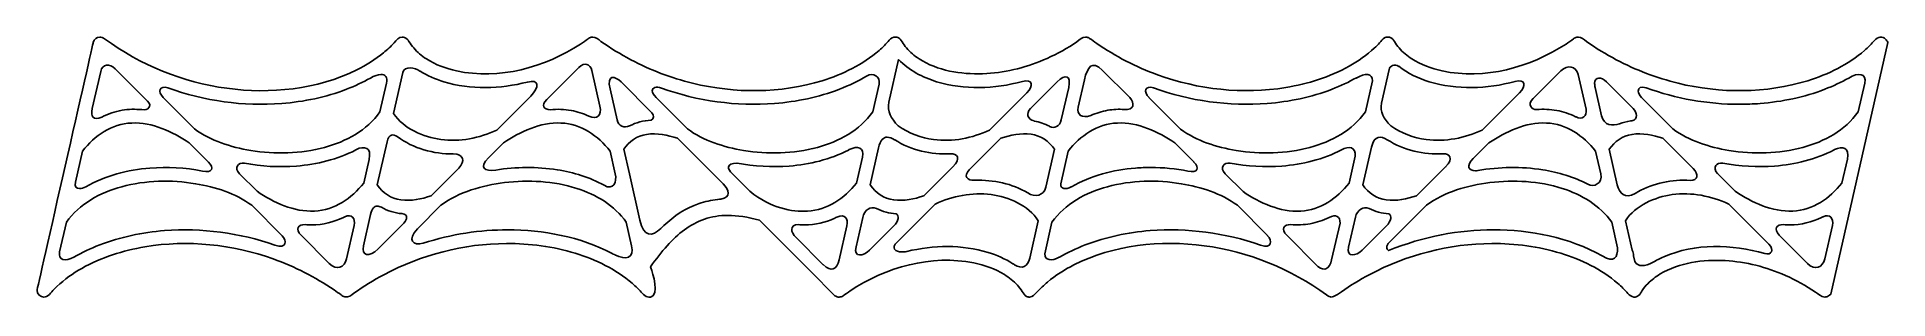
# Model space of a CAD drawing. Header units: centimetres. Extents: x -10.4 to 10.6, y -1.5 to 1.5.
import ezdxf

# ---------------------------------------------------------------- set-up
doc = ezdxf.new("R2010")
doc.units = ezdxf.units.CM
doc.header["$MEASUREMENT"] = 0
doc.layers.add('Layer 1', color=7, linetype='Continuous')

msp = doc.modelspace()

# ---------------------------------------------------------------- linework, layer by layer
at = {"layer": 'Layer 1'}
for points, knots in [([(10.53809, 1.44629), (10.52973, 1.45478), (10.52071, 1.46066), (10.51137, 1.46428), (10.51137, 1.46428), (10.50031, 1.46859), (10.48883, 1.4697), (10.47753, 1.46822), (10.47753, 1.46822), (10.47753, 1.46822), (10.47753, 1.46822), (10.47753, 1.46822), (10.47753, 1.46822), (10.45475, 1.46523), (10.43263, 1.45166), (10.41588, 1.4324), (10.41588, 1.4324), (10.38037, 1.39157), (10.34143, 1.35316), (10.3006, 1.31768), (10.3006, 1.31768), (10.11624, 1.15702), (9.8902, 1.04762), (9.65779, 0.97531), (9.65779, 0.97531), (9.18469, 0.82855), (8.66835, 0.83016), (8.18909, 0.94676), (8.18909, 0.94676), (7.94626, 1.00574), (7.71091, 1.09538), (7.49025, 1.21227), (7.49025, 1.21227), (7.37283, 1.27445), (7.25969, 1.34409), (7.15111, 1.42066), (7.15111, 1.42066), (7.12296, 1.44069), (7.09436, 1.46884), (7.05882, 1.46932), (7.05882, 1.46932), (7.05363, 1.46937), (7.04829, 1.46887), (7.04279, 1.46765), (7.04279, 1.46765), (7.02916, 1.46471), (7.01771, 1.45752), (7.00652, 1.4495), (7.00652, 1.4495), (6.97847, 1.42894), (6.94993, 1.4092), (6.92111, 1.39026), (6.92111, 1.39026), (6.51765, 1.12502), (5.99729, 0.98227), (5.51779, 1.08604), (5.51779, 1.08604), (5.39717, 1.11218), (5.27871, 1.15515), (5.17489, 1.22241), (5.17489, 1.22241), (5.12208, 1.25683), (5.07297, 1.29766), (5.03159, 1.34568), (5.03159, 1.34568), (5.01214, 1.36812), (4.99426, 1.39238), (4.97851, 1.41773), (4.97851, 1.41773), (4.97608, 1.42146), (4.97396, 1.42519), (4.97131, 1.42868), (4.97131, 1.42868), (4.96626, 1.43749), (4.95959, 1.44522), (4.95184, 1.45162), (4.95184, 1.45162), (4.94784, 1.45456), (4.94356, 1.45723), (4.93927, 1.4599), (4.93927, 1.4599), (4.92834, 1.46564), (4.91615, 1.4689), (4.90358, 1.469), (4.90358, 1.469), (4.89101, 1.4691), (4.87815, 1.46604), (4.86588, 1.45908), (4.86588, 1.45908), (4.84373, 1.44654), (4.82826, 1.42254), (4.81093, 1.40413), (4.81093, 1.40413), (4.79172, 1.38331), (4.77172, 1.36357), (4.75087, 1.34436), (4.75087, 1.34436), (4.66522, 1.26485), (4.56889, 1.19733), (4.46697, 1.14023), (4.46697, 1.14023), (4.24549, 1.01564), (3.99839, 0.93878), (3.7481, 0.89795), (3.7481, 0.89795), (3.2627, 0.81868), (2.75734, 0.87445), (2.29596, 1.04231), (2.29596, 1.04231), (2.05233, 1.13063), (1.82069, 1.25072), (1.60751, 1.39749), (1.60751, 1.39749), (1.58052, 1.41591), (1.55412, 1.43485), (1.52769, 1.45432), (1.52769, 1.45432), (1.51729, 1.46072), (1.50716, 1.46607), (1.49488, 1.46792), (1.49488, 1.46792), (1.49088, 1.46863), (1.48694, 1.469), (1.48311, 1.46903), (1.48311, 1.46903), (1.44472, 1.46945), (1.41392, 1.43781), (1.3836, 1.41696), (1.3836, 1.41696), (1.27716, 1.3433), (1.164, 1.2798), (1.04578, 1.22696), (1.04578, 1.22696), (0.83044, 1.13089), (0.59803, 1.07059), (0.36241, 1.05646), (0.36241, 1.05646), (0.1164, 1.04178), (-0.1462, 1.07461), (-0.36287, 1.19867), (-0.36287, 1.19867), (-0.41785, 1.22989), (-0.46907, 1.26751), (-0.51389, 1.31181), (-0.51389, 1.31181), (-0.53551, 1.33343), (-0.55551, 1.35639), (-0.57366, 1.38092), (-0.57366, 1.38092), (-0.58887, 1.40174), (-0.60009, 1.42762), (-0.61822, 1.4463), (-0.61822, 1.4463), (-0.63372, 1.46204), (-0.65143, 1.46876), (-0.66913, 1.46876), (-0.66913, 1.46876), (-0.69524, 1.46879), (-0.72136, 1.45421), (-0.74044, 1.43241), (-0.74044, 1.43241), (-0.77619, 1.39158), (-0.81489, 1.35317), (-0.85598, 1.3174), (-0.85598, 1.3174), (-1.04037, 1.15701), (-1.26611, 1.04737), (-1.49852, 0.97529), (-1.49852, 0.97529), (-1.97162, 0.82853), (-2.48796, 0.83014), (-2.96749, 0.94674), (-2.96749, 0.94674), (-3.21006, 1.00572), (-3.44541, 1.09536), (-3.66607, 1.21225), (-3.66607, 1.21225), (-3.78349, 1.27443), (-3.89689, 1.34407), (-4.00521, 1.42064), (-4.00521, 1.42064), (-4.03347, 1.44072), (-4.06212, 1.46898), (-4.09781, 1.46911), (-4.09781, 1.46911), (-4.10292, 1.46914), (-4.10816, 1.46858), (-4.11355, 1.46734), (-4.11355, 1.46734), (-4.12741, 1.46467), (-4.1389, 1.45747), (-4.14985, 1.44945), (-4.14985, 1.44945), (-4.17787, 1.42889), (-4.20642, 1.40915), (-4.23526, 1.39021), (-4.23526, 1.39021), (-4.63872, 1.12497), (-5.15905, 0.98222), (-5.63856, 1.08599), (-5.63856, 1.08599), (-5.75918, 1.11189), (-5.87766, 1.1551), (-5.98146, 1.22236), (-5.98146, 1.22236), (-6.03456, 1.25678), (-6.08338, 1.29761), (-6.12476, 1.34536), (-6.12476, 1.34536), (-6.1445, 1.36803), (-6.16212, 1.3923), (-6.17784, 1.41767), (-6.17784, 1.41767), (-6.19117, 1.43955), (-6.20454, 1.45797), (-6.23041, 1.46569), (-6.23041, 1.46569), (-6.23848, 1.46807), (-6.24602, 1.4691), (-6.25308, 1.46902), (-6.25308, 1.46902), (-6.29277, 1.46857), (-6.31822, 1.43304), (-6.34539, 1.40404), (-6.34539, 1.40404), (-6.38301, 1.36374), (-6.42357, 1.32612), (-6.46625, 1.29117), (-6.46625, 1.29117), (-6.55912, 1.2151), (-6.66157, 1.15134), (-6.76912, 1.09797), (-6.76912, 1.09797), (-7.21849, 0.87464), (-7.74654, 0.82233), (-8.23941, 0.88876), (-8.23941, 0.88876), (-8.73921, 0.95602), (-9.21736, 1.15186), (-9.62432, 1.44939), (-9.62432, 1.44939), (-9.64112, 1.46172), (-9.66067, 1.46762), (-9.67946, 1.46725), (-9.67946, 1.46725), (-9.71232, 1.46664), (-9.74288, 1.44685), (-9.75238, 1.40883), (-9.75238, 1.40883), (-9.75238, 1.40883), (-10.38899, -1.39343), (-10.38884, -1.39956), (-10.38884, -1.39956), (-10.3877, -1.44136), (-10.35119, -1.4751), (-10.31068, -1.47513), (-10.31068, -1.47513), (-10.3006, -1.47513), (-10.29028, -1.47307), (-10.2802, -1.46849), (-10.2802, -1.46849), (-10.25591, -1.45807), (-10.24017, -1.43378), (-10.22281, -1.41486), (-10.22281, -1.41486), (-10.20387, -1.39433), (-10.18386, -1.37433), (-10.16331, -1.3548), (-10.16331, -1.3548), (-10.07819, -1.275), (-9.98212, -1.20753), (-9.88073, -1.14988), (-9.88073, -1.14988), (-9.66086, -1.02529), (-9.41538, -0.94787), (-9.16667, -0.90599), (-9.16667, -0.90599), (-8.68235, -0.8246), (-8.17694, -0.87821), (-7.71532, -1.04339), (-7.71532, -1.04339), (-7.47196, -1.13039), (-7.23981, -1.24913), (-7.02608, -1.39455), (-7.02608, -1.39455), (-6.99912, -1.4127), (-6.97271, -1.43164), (-6.94628, -1.45059), (-6.94628, -1.45059), (-6.93347, -1.46019), (-6.92038, -1.47033), (-6.9044, -1.47353), (-6.9044, -1.47353), (-6.86252, -1.48287), (-6.83288, -1.45406), (-6.8014, -1.43165), (-6.8014, -1.43165), (-6.69305, -1.35452), (-6.57992, -1.28459), (-6.46279, -1.22191), (-6.46279, -1.22191), (-6.03692, -0.99535), (-5.55715, -0.87099), (-5.07442, -0.86885), (-5.07442, -0.86885), (-4.81158, -0.86753), (-4.54689, -0.90221), (-4.29525, -0.97934), (-4.29525, -0.97934), (-4.06228, -1.05086), (-3.83601, -1.15944), (-3.65057, -1.3193), (-3.65057, -1.3193), (-3.60922, -1.35478), (-3.57024, -1.39293), (-3.53423, -1.43376), (-3.53423, -1.43376), (-3.50248, -1.4698), (-3.45279, -1.49694), (-3.41334, -1.45749), (-3.41334, -1.45749), (-3.34595, -1.3901), (-3.44363, -1.13293), (-3.44363, -1.13293), (-3.44363, -1.13293), (-3.31851, -0.95764), (-3.19484, -0.81323), (-3.06004, -0.71404), (-3.06004, -0.71404), (-2.98863, -0.66136), (-2.91425, -0.62088), (-2.83337, -0.59315), (-2.83337, -0.59315), (-2.75243, -0.56547), (-2.66472, -0.55042), (-2.56545, -0.55039), (-2.56545, -0.55039), (-2.46099, -0.55036), (-2.34331, -0.56759), (-2.20972, -0.60542), (-2.20972, -0.60542), (-2.20972, -0.60542), (-1.90865, -0.90675), (-1.90865, -0.90675), (-1.90865, -0.90675), (-1.90865, -0.90675), (-1.63195, -1.18345), (-1.63195, -1.18345), (-1.63195, -1.18345), (-1.63195, -1.18345), (-1.35551, -1.46018), (-1.35551, -1.46018), (-1.35551, -1.46018), (-1.34003, -1.46952), (-1.32402, -1.47592), (-1.3064, -1.47539), (-1.3064, -1.47539), (-1.29092, -1.47483), (-1.27626, -1.47005), (-1.2637, -1.46123), (-1.2637, -1.46123), (-1.23677, -1.44281), (-1.21033, -1.42334), (-1.18313, -1.40519), (-1.18313, -1.40519), (-0.78128, -1.13651), (-0.26254, -0.99051), (0.21832, -1.08899), (0.21832, -1.08899), (0.33918, -1.11354), (0.45819, -1.15519), (0.56336, -1.22057), (0.56336, -1.22057), (0.61696, -1.25391), (0.6666, -1.29367), (0.70933, -1.34037), (0.70933, -1.34037), (0.7296, -1.36252), (0.74801, -1.38625), (0.76458, -1.41136), (0.76458, -1.41136), (0.77895, -1.43351), (0.78884, -1.45539), (0.81366, -1.46737), (0.81366, -1.46737), (0.82602, -1.47343), (0.83739, -1.47578), (0.84803, -1.47544), (0.84803, -1.47544), (0.88147, -1.47428), (0.90722, -1.44597), (0.93132, -1.41964), (0.93132, -1.41964), (0.96839, -1.37908), (1.00816, -1.34146), (1.05033, -1.30624), (1.05033, -1.30624), (1.14185, -1.22938), (1.2435, -1.16506), (1.34997, -1.11092), (1.34997, -1.11092), (1.79931, -0.88277), (2.3306, -0.82858), (2.82587, -0.89399), (2.82587, -0.89399), (3.32514, -0.96014), (3.80303, -1.15468), (4.21025, -1.45059), (4.21025, -1.45059), (4.22845, -1.46879), (4.25412, -1.47573), (4.26251, -1.47493), (4.26251, -1.47493), (4.29632, -1.4717), (4.32963, -1.44961), (4.35488, -1.43164), (4.35488, -1.43164), (4.36261, -1.42603), (4.37036, -1.42069), (4.37808, -1.41537), (4.37808, -1.41537), (4.47923, -1.34465), (4.58461, -1.27982), (4.69378, -1.22191), (4.69378, -1.22191), (5.11936, -0.99535), (5.59916, -0.87099), (6.08186, -0.86885), (6.08186, -0.86885), (6.34496, -0.86753), (6.60939, -0.90195), (6.86103, -0.97934), (6.86103, -0.97934), (7.09397, -1.05057), (7.32024, -1.15944), (7.50571, -1.3193), (7.50571, -1.3193), (7.54706, -1.35478), (7.58601, -1.39293), (7.62202, -1.43376), (7.62202, -1.43376), (7.64067, -1.45493), (7.66419, -1.47157), (7.68917, -1.47456), (7.68917, -1.47456), (7.70674, -1.47668), (7.72505, -1.47205), (7.74291, -1.45749), (7.74291, -1.45749), (7.76133, -1.4423), (7.77117, -1.41828), (7.7845, -1.39907), (7.7845, -1.39907), (7.80292, -1.37211), (7.82427, -1.34676), (7.84723, -1.32356), (7.84723, -1.32356), (7.88885, -1.28088), (7.93687, -1.24458), (7.98783, -1.21386), (7.98783, -1.21386), (8.20532, -1.08339), (8.47297, -1.04815), (8.72245, -1.06231), (8.72245, -1.06231), (8.95782, -1.07538), (9.19023, -1.13486), (9.40555, -1.2299), (9.40555, -1.2299), (9.52379, -1.28221), (9.63719, -1.34542), (9.74366, -1.41852), (9.74366, -1.41852), (9.77488, -1.4399), (9.80901, -1.47644), (9.8501, -1.47511), (9.8501, -1.47511), (9.86529, -1.47485), (9.87997, -1.47006), (9.89278, -1.46125), (9.89278, -1.46125), (9.90106, -1.45564), (9.90905, -1.44979), (9.91733, -1.44416), (9.91733, -1.44416), (9.91733, -1.44416), (10.56608, 1.40679), (10.56608, 1.40679), (10.56608, 1.40679), (10.55756, 1.42094), (10.54902, 1.43481), (10.53809, 1.44629)], [0, 0, 0, 0, 0.00806452, 0.00806452, 0.00806452, 0.00806452, 0.01612903, 0.01612903, 0.01612903, 0.01612903, 0.02419355, 0.02419355, 0.02419355, 0.02419355, 0.03225806, 0.03225806, 0.03225806, 0.03225806, 0.04032258, 0.04032258, 0.04032258, 0.04032258, 0.0483871, 0.0483871, 0.0483871, 0.0483871, 0.05645161, 0.05645161, 0.05645161, 0.05645161, 0.06451613, 0.06451613, 0.06451613, 0.06451613, 0.07258065, 0.07258065, 0.07258065, 0.07258065, 0.08064516, 0.08064516, 0.08064516, 0.08064516, 0.08870968, 0.08870968, 0.08870968, 0.08870968, 0.09677419, 0.09677419, 0.09677419, 0.09677419, 0.10483871, 0.10483871, 0.10483871, 0.10483871, 0.11290323, 0.11290323, 0.11290323, 0.11290323, 0.12096774, 0.12096774, 0.12096774, 0.12096774, 0.12903226, 0.12903226, 0.12903226, 0.12903226, 0.13709677, 0.13709677, 0.13709677, 0.13709677, 0.14516129, 0.14516129, 0.14516129, 0.14516129, 0.15322581, 0.15322581, 0.15322581, 0.15322581, 0.16129032, 0.16129032, 0.16129032, 0.16129032, 0.16935484, 0.16935484, 0.16935484, 0.16935484, 0.17741935, 0.17741935, 0.17741935, 0.17741935, 0.18548387, 0.18548387, 0.18548387, 0.18548387, 0.19354839, 0.19354839, 0.19354839, 0.19354839, 0.2016129, 0.2016129, 0.2016129, 0.2016129, 0.20967742, 0.20967742, 0.20967742, 0.20967742, 0.21774194, 0.21774194, 0.21774194, 0.21774194, 0.22580645, 0.22580645, 0.22580645, 0.22580645, 0.23387097, 0.23387097, 0.23387097, 0.23387097, 0.24193548, 0.24193548, 0.24193548, 0.24193548, 0.25, 0.25, 0.25, 0.25, 0.25806452, 0.25806452, 0.25806452, 0.25806452, 0.26612903, 0.26612903, 0.26612903, 0.26612903, 0.27419355, 0.27419355, 0.27419355, 0.27419355, 0.28225806, 0.28225806, 0.28225806, 0.28225806, 0.29032258, 0.29032258, 0.29032258, 0.29032258, 0.2983871, 0.2983871, 0.2983871, 0.2983871, 0.30645161, 0.30645161, 0.30645161, 0.30645161, 0.31451613, 0.31451613, 0.31451613, 0.31451613, 0.32258065, 0.32258065, 0.32258065, 0.32258065, 0.33064516, 0.33064516, 0.33064516, 0.33064516, 0.33870968, 0.33870968, 0.33870968, 0.33870968, 0.34677419, 0.34677419, 0.34677419, 0.34677419, 0.35483871, 0.35483871, 0.35483871, 0.35483871, 0.36290323, 0.36290323, 0.36290323, 0.36290323, 0.37096774, 0.37096774, 0.37096774, 0.37096774, 0.37903226, 0.37903226, 0.37903226, 0.37903226, 0.38709677, 0.38709677, 0.38709677, 0.38709677, 0.39516129, 0.39516129, 0.39516129, 0.39516129, 0.40322581, 0.40322581, 0.40322581, 0.40322581, 0.41129032, 0.41129032, 0.41129032, 0.41129032, 0.41935484, 0.41935484, 0.41935484, 0.41935484, 0.42741935, 0.42741935, 0.42741935, 0.42741935, 0.43548387, 0.43548387, 0.43548387, 0.43548387, 0.44354839, 0.44354839, 0.44354839, 0.44354839, 0.4516129, 0.4516129, 0.4516129, 0.4516129, 0.45967742, 0.45967742, 0.45967742, 0.45967742, 0.46774194, 0.46774194, 0.46774194, 0.46774194, 0.47580645, 0.47580645, 0.47580645, 0.47580645, 0.48387097, 0.48387097, 0.48387097, 0.48387097, 0.49193548, 0.49193548, 0.49193548, 0.49193548, 0.5, 0.5, 0.5, 0.5, 0.50806452, 0.50806452, 0.50806452, 0.50806452, 0.51612903, 0.51612903, 0.51612903, 0.51612903, 0.52419355, 0.52419355, 0.52419355, 0.52419355, 0.53225806, 0.53225806, 0.53225806, 0.53225806, 0.54032258, 0.54032258, 0.54032258, 0.54032258, 0.5483871, 0.5483871, 0.5483871, 0.5483871, 0.55645161, 0.55645161, 0.55645161, 0.55645161, 0.56451613, 0.56451613, 0.56451613, 0.56451613, 0.57258065, 0.57258065, 0.57258065, 0.57258065, 0.58064516, 0.58064516, 0.58064516, 0.58064516, 0.58870968, 0.58870968, 0.58870968, 0.58870968, 0.59677419, 0.59677419, 0.59677419, 0.59677419, 0.60483871, 0.60483871, 0.60483871, 0.60483871, 0.61290323, 0.61290323, 0.61290323, 0.61290323, 0.62096774, 0.62096774, 0.62096774, 0.62096774, 0.62903226, 0.62903226, 0.62903226, 0.62903226, 0.63709677, 0.63709677, 0.63709677, 0.63709677, 0.64516129, 0.64516129, 0.64516129, 0.64516129, 0.65322581, 0.65322581, 0.65322581, 0.65322581, 0.66129032, 0.66129032, 0.66129032, 0.66129032, 0.66935484, 0.66935484, 0.66935484, 0.66935484, 0.67741935, 0.67741935, 0.67741935, 0.67741935, 0.68548387, 0.68548387, 0.68548387, 0.68548387, 0.69354839, 0.69354839, 0.69354839, 0.69354839, 0.7016129, 0.7016129, 0.7016129, 0.7016129, 0.70967742, 0.70967742, 0.70967742, 0.70967742, 0.71774194, 0.71774194, 0.71774194, 0.71774194, 0.72580645, 0.72580645, 0.72580645, 0.72580645, 0.73387097, 0.73387097, 0.73387097, 0.73387097, 0.74193548, 0.74193548, 0.74193548, 0.74193548, 0.75, 0.75, 0.75, 0.75, 0.75806452, 0.75806452, 0.75806452, 0.75806452, 0.76612903, 0.76612903, 0.76612903, 0.76612903, 0.77419355, 0.77419355, 0.77419355, 0.77419355, 0.78225806, 0.78225806, 0.78225806, 0.78225806, 0.79032258, 0.79032258, 0.79032258, 0.79032258, 0.7983871, 0.7983871, 0.7983871, 0.7983871, 0.80645161, 0.80645161, 0.80645161, 0.80645161, 0.81451613, 0.81451613, 0.81451613, 0.81451613, 0.82258065, 0.82258065, 0.82258065, 0.82258065, 0.83064516, 0.83064516, 0.83064516, 0.83064516, 0.83870968, 0.83870968, 0.83870968, 0.83870968, 0.84677419, 0.84677419, 0.84677419, 0.84677419, 0.85483871, 0.85483871, 0.85483871, 0.85483871, 0.86290323, 0.86290323, 0.86290323, 0.86290323, 0.87096774, 0.87096774, 0.87096774, 0.87096774, 0.87903226, 0.87903226, 0.87903226, 0.87903226, 0.88709677, 0.88709677, 0.88709677, 0.88709677, 0.89516129, 0.89516129, 0.89516129, 0.89516129, 0.90322581, 0.90322581, 0.90322581, 0.90322581, 0.91129032, 0.91129032, 0.91129032, 0.91129032, 0.91935484, 0.91935484, 0.91935484, 0.91935484, 0.92741935, 0.92741935, 0.92741935, 0.92741935, 0.93548387, 0.93548387, 0.93548387, 0.93548387, 0.94354839, 0.94354839, 0.94354839, 0.94354839, 0.9516129, 0.9516129, 0.9516129, 0.9516129, 0.95967742, 0.95967742, 0.95967742, 0.95967742, 0.96774194, 0.96774194, 0.96774194, 0.96774194, 0.97580645, 0.97580645, 0.97580645, 0.97580645, 0.98387097, 0.98387097, 0.98387097, 0.98387097, 1, 1, 1, 1]), ([(-9.76418, 0.65831), (-9.76418, 0.65831), (-9.66837, 1.07966), (-9.66837, 1.07966), (-9.66837, 1.07966), (-9.64916, 1.16372), (-9.56725, 1.17253), (-9.5048, 1.11035), (-9.5048, 1.11035), (-9.5048, 1.11035), (-9.13844, 0.74398), (-9.13844, 0.74398), (-9.13844, 0.74398), (-9.07841, 0.68395), (-9.13418, 0.63831), (-9.20141, 0.64712), (-9.20141, 0.64712), (-9.20194, 0.64712), (-9.20273, 0.64712), (-9.20326, 0.64712), (-9.20326, 0.64712), (-9.27745, 0.65405), (-9.35214, 0.65244), (-9.42607, 0.63963), (-9.42607, 0.63963), (-9.50611, 0.62577), (-9.5827, 0.59907), (-9.65475, 0.5625), (-9.65475, 0.5625), (-9.65554, 0.56224), (-9.65634, 0.56197), (-9.65689, 0.56171), (-9.65689, 0.56171), (-9.75273, 0.51983), (-9.78395, 0.57161), (-9.76418, 0.65831)], [0, 0, 0, 0, 0.1, 0.1, 0.1, 0.1, 0.2, 0.2, 0.2, 0.2, 0.3, 0.3, 0.3, 0.3, 0.4, 0.4, 0.4, 0.4, 0.5, 0.5, 0.5, 0.5, 0.6, 0.6, 0.6, 0.6, 0.7, 0.7, 0.7, 0.7, 0.8, 0.8, 0.8, 0.8, 1, 1, 1, 1]), ([(-6.24724, 1.06632), (-6.22777, 1.1512), (-6.11167, 1.11863), (-6.05351, 1.08474), (-6.05351, 1.08474), (-6.05325, 1.08474), (-6.05325, 1.08474), (-6.05298, 1.08474), (-6.05298, 1.08474), (-5.96974, 1.03243), (-5.87793, 0.99269), (-5.784, 0.96388), (-5.784, 0.96388), (-5.47875, 0.87048), (-5.14707, 0.88117), (-4.83645, 0.95933), (-4.83645, 0.95933), (-4.83645, 0.95933), (-4.83671, 0.95907), (-4.83671, 0.95907), (-4.83671, 0.95907), (-4.70061, 0.99802), (-4.70087, 0.89822), (-4.79856, 0.80029), (-4.79856, 0.80029), (-4.79856, 0.80029), (-5.18334, 0.41551), (-5.18334, 0.41551), (-5.18334, 0.41551), (-5.38109, 0.32531), (-5.60122, 0.27941), (-5.81815, 0.30904), (-5.81815, 0.30904), (-6.01828, 0.33627), (-6.23709, 0.43046), (-6.35237, 0.60418), (-6.35237, 0.60418), (-6.35237, 0.60418), (-6.24724, 1.06632), (-6.24724, 1.06632)], [0, 0, 0, 0, 0.09090909, 0.09090909, 0.09090909, 0.09090909, 0.18181818, 0.18181818, 0.18181818, 0.18181818, 0.27272727, 0.27272727, 0.27272727, 0.27272727, 0.36363636, 0.36363636, 0.36363636, 0.36363636, 0.45454545, 0.45454545, 0.45454545, 0.45454545, 0.54545455, 0.54545455, 0.54545455, 0.54545455, 0.63636364, 0.63636364, 0.63636364, 0.63636364, 0.72727273, 0.72727273, 0.72727273, 0.72727273, 0.81818182, 0.81818182, 0.81818182, 0.81818182, 1, 1, 1, 1]), ([(-4.61899, 0.76078), (-4.61899, 0.76078), (-4.25556, 1.12421), (-4.25556, 1.12421), (-4.25556, 1.12421), (-4.18886, 1.19091), (-4.12427, 1.16025), (-4.1088, 1.09193), (-4.1088, 1.09193), (-4.1088, 1.09193), (-4.01672, 0.68792), (-4.01672, 0.68792), (-4.01672, 0.68792), (-3.99243, 0.58119), (-4.05247, 0.5265), (-4.14131, 0.57343), (-4.14131, 0.57343), (-4.14187, 0.57372), (-4.14239, 0.57425), (-4.14316, 0.57451), (-4.14316, 0.57451), (-4.14316, 0.57451), (-4.14316, 0.57451), (-4.14345, 0.57451), (-4.14345, 0.57451), (-4.20587, 0.60385), (-4.27206, 0.62576), (-4.34064, 0.6383), (-4.34064, 0.6383), (-4.41962, 0.65269), (-4.49942, 0.65404), (-4.57866, 0.64603), (-4.57866, 0.64603), (-4.57866, 0.64603), (-4.57866, 0.64629), (-4.57895, 0.64629), (-4.57895, 0.64629), (-4.65048, 0.6463), (-4.68463, 0.69514), (-4.61899, 0.76078)], [0, 0, 0, 0, 0.09090909, 0.09090909, 0.09090909, 0.09090909, 0.18181818, 0.18181818, 0.18181818, 0.18181818, 0.27272727, 0.27272727, 0.27272727, 0.27272727, 0.36363636, 0.36363636, 0.36363636, 0.36363636, 0.45454545, 0.45454545, 0.45454545, 0.45454545, 0.54545455, 0.54545455, 0.54545455, 0.54545455, 0.63636364, 0.63636364, 0.63636364, 0.63636364, 0.72727273, 0.72727273, 0.72727273, 0.72727273, 0.81818182, 0.81818182, 0.81818182, 0.81818182, 1, 1, 1, 1]), ([(-3.7755, 0.96038), (-3.7755, 0.96038), (-3.42726, 0.61216), (-3.42726, 0.61216), (-3.42726, 0.61216), (-3.39845, 0.58335), (-3.4067, 0.54091), (-3.43768, 0.52704), (-3.43768, 0.52704), (-3.52333, 0.52304), (-3.60659, 0.50222), (-3.68157, 0.46248), (-3.68157, 0.46248), (-3.68183, 0.46248), (-3.68183, 0.46248), (-3.68213, 0.46248), (-3.68213, 0.46248), (-3.73923, 0.43634), (-3.8054, 0.4574), (-3.82194, 0.52998), (-3.82194, 0.52998), (-3.82194, 0.52998), (-3.90198, 0.88248), (-3.90198, 0.88248), (-3.90198, 0.88248), (-3.93959, 1.04791), (-3.84675, 1.03161), (-3.7755, 0.96038)], [0, 0, 0, 0, 0.125, 0.125, 0.125, 0.125, 0.25, 0.25, 0.25, 0.25, 0.375, 0.375, 0.375, 0.375, 0.5, 0.5, 0.5, 0.5, 0.625, 0.625, 0.625, 0.625, 0.75, 0.75, 0.75, 0.75, 1, 1, 1, 1]), ([(-3.31973, 0.89101), (-2.91092, 0.74504), (-2.47224, 0.68262), (-2.03891, 0.71676), (-2.03891, 0.71676), (-1.78861, 0.73652), (-1.53991, 0.78828), (-1.30535, 0.87847), (-1.30535, 0.87847), (-1.19542, 0.92091), (-1.09268, 0.97052), (-0.99769, 1.02656), (-0.99769, 1.02656), (-0.99769, 1.02656), (-0.99825, 1.02603), (-0.99825, 1.02603), (-0.99825, 1.02603), (-0.92059, 1.07487), (-0.83707, 1.02042), (-0.85657, 0.93504), (-0.85657, 0.93504), (-0.85657, 0.93504), (-0.92782, 0.62257), (-0.92782, 0.62257), (-0.92782, 0.62257), (-1.07511, 0.41231), (-1.31125, 0.28528), (-1.55462, 0.21937), (-1.55462, 0.21937), (-1.82518, 0.14627), (-2.11472, 0.13957), (-2.39062, 0.18548), (-2.39062, 0.18548), (-2.61343, 0.22231), (-2.84293, 0.29383), (-3.02623, 0.43019), (-3.02623, 0.43019), (-3.02623, 0.43019), (-3.38085, 0.78481), (-3.38085, 0.78481), (-3.38085, 0.78481), (-3.41075, 0.81468), (-3.42355, 0.84058), (-3.42355, 0.86032), (-3.42355, 0.86032), (-3.42355, 0.89662), (-3.38005, 0.91154), (-3.31973, 0.89101)], [0, 0, 0, 0, 0.07692308, 0.07692308, 0.07692308, 0.07692308, 0.15384615, 0.15384615, 0.15384615, 0.15384615, 0.23076923, 0.23076923, 0.23076923, 0.23076923, 0.30769231, 0.30769231, 0.30769231, 0.30769231, 0.38461538, 0.38461538, 0.38461538, 0.38461538, 0.46153846, 0.46153846, 0.46153846, 0.46153846, 0.53846154, 0.53846154, 0.53846154, 0.53846154, 0.61538462, 0.61538462, 0.61538462, 0.61538462, 0.69230769, 0.69230769, 0.69230769, 0.69230769, 0.76923077, 0.76923077, 0.76923077, 0.76923077, 0.84615385, 0.84615385, 0.84615385, 0.84615385, 1, 1, 1, 1]), ([(-0.74393, 0.73144), (-0.74393, 0.73144), (-0.63426, 1.21335), (-0.63426, 1.21335), (-0.63426, 1.21335), (-0.51739, 1.09249), (-0.36423, 1.01269), (-0.20466, 0.96387), (-0.20466, 0.96387), (0.10861, 0.8678), (0.44963, 0.88193), (0.76745, 0.96572), (0.76745, 0.96572), (0.76745, 0.96572), (0.76663, 0.96519), (0.76663, 0.96519), (0.76663, 0.96519), (0.88752, 1.00067), (0.89501, 0.91476), (0.81841, 0.8379), (0.81841, 0.8379), (0.81841, 0.8379), (0.396, 0.41549), (0.396, 0.41549), (0.396, 0.41549), (0.19825, 0.32529), (-0.02186, 0.27939), (-0.23881, 0.30902), (-0.23881, 0.30902), (-0.37676, 0.3277), (-0.52297, 0.37813), (-0.63852, 0.46433), (-0.63852, 0.46433), (-0.72231, 0.54811), (-0.76822, 0.62577), (-0.74393, 0.73144)], [0, 0, 0, 0, 0.1, 0.1, 0.1, 0.1, 0.2, 0.2, 0.2, 0.2, 0.3, 0.3, 0.3, 0.3, 0.4, 0.4, 0.4, 0.4, 0.5, 0.5, 0.5, 0.5, 0.6, 0.6, 0.6, 0.6, 0.7, 0.7, 0.7, 0.7, 0.8, 0.8, 0.8, 0.8, 1, 1, 1, 1]), ([(1.16102, 0.96144), (1.25656, 1.05698), (1.32115, 1.03428), (1.29048, 0.89955), (1.29048, 0.89955), (1.29048, 0.89955), (1.20666, 0.53104), (1.20666, 0.53104), (1.20666, 0.53104), (1.18986, 0.45791), (1.12662, 0.42616), (1.07511, 0.45791), (1.07511, 0.45791), (1.07485, 0.45791), (1.07455, 0.45817), (1.07432, 0.45817), (1.07432, 0.45817), (1.07432, 0.45843), (1.07406, 0.45843), (1.07406, 0.45843), (1.07406, 0.45843), (1.01961, 0.48859), (0.96092, 0.50807), (0.89981, 0.51846), (0.89981, 0.51846), (0.89981, 0.51846), (0.89981, 0.51846), (0.89981, 0.51875), (0.89981, 0.51875), (0.82245, 0.53743), (0.80456, 0.60492), (0.85793, 0.65829), (0.85793, 0.65829), (0.85793, 0.65829), (1.16102, 0.96144), (1.16102, 0.96144)], [0, 0, 0, 0, 0.1, 0.1, 0.1, 0.1, 0.2, 0.2, 0.2, 0.2, 0.3, 0.3, 0.3, 0.3, 0.4, 0.4, 0.4, 0.4, 0.5, 0.5, 0.5, 0.5, 0.6, 0.6, 0.6, 0.6, 0.7, 0.7, 0.7, 0.7, 0.8, 0.8, 0.8, 0.8, 1, 1, 1, 1]), ([(1.39798, 0.67432), (1.39798, 0.67432), (1.46897, 0.98597), (1.46897, 0.98597), (1.46897, 0.98597), (1.50233, 1.13247), (1.55597, 1.20825), (1.67098, 1.09326), (1.67098, 1.09326), (1.67098, 1.09326), (1.98107, 0.78293), (1.98107, 0.78293), (1.98107, 0.78293), (2.04269, 0.72128), (2.03174, 0.63696), (1.91916, 0.64977), (1.91916, 0.64977), (1.91916, 0.64977), (1.91942, 0.64951), (1.91942, 0.64951), (1.91942, 0.64951), (1.85698, 0.65298), (1.79454, 0.65033), (1.73236, 0.63964), (1.73236, 0.63964), (1.66648, 0.62816), (1.60295, 0.60815), (1.54263, 0.58119), (1.54263, 0.58119), (1.54263, 0.58119), (1.54263, 0.58119), (1.54237, 0.58119), (1.54237, 0.58119), (1.43724, 0.5425), (1.37959, 0.5924), (1.39798, 0.67432)], [0, 0, 0, 0, 0.1, 0.1, 0.1, 0.1, 0.2, 0.2, 0.2, 0.2, 0.3, 0.3, 0.3, 0.3, 0.4, 0.4, 0.4, 0.4, 0.5, 0.5, 0.5, 0.5, 0.6, 0.6, 0.6, 0.6, 0.7, 0.7, 0.7, 0.7, 0.8, 0.8, 0.8, 0.8, 1, 1, 1, 1]), ([(2.25055, 0.89419), (2.6615, 0.7461), (3.10312, 0.68234), (3.53912, 0.71673), (3.53912, 0.71673), (3.78915, 0.73649), (4.03786, 0.78825), (4.27212, 0.87844), (4.27212, 0.87844), (4.37004, 0.91633), (4.46265, 0.95983), (4.54882, 1.00864), (4.54882, 1.00864), (4.54882, 1.00864), (4.54485, 1.00491), (4.54485, 1.00491), (4.54485, 1.00491), (4.64383, 1.06494), (4.7335, 1.06095), (4.7295, 0.97422), (4.7295, 0.97422), (4.7295, 0.97422), (4.64946, 0.62254), (4.64946, 0.62254), (4.64946, 0.62254), (4.5019, 0.41228), (4.26603, 0.28525), (4.0224, 0.21934), (4.0224, 0.21934), (3.7521, 0.14624), (3.4623, 0.13954), (3.18663, 0.18545), (3.18663, 0.18545), (2.96623, 0.22175), (2.74073, 0.29218), (2.55824, 0.42482), (2.55824, 0.42482), (2.55824, 0.42482), (2.19984, 0.78346), (2.19984, 0.78346), (2.19984, 0.78346), (2.19984, 0.78346), (2.20017, 0.78346), (2.20017, 0.78346), (2.20017, 0.78346), (2.1318, 0.85151), (2.1577, 0.92543), (2.25055, 0.89419)], [0, 0, 0, 0, 0.07692308, 0.07692308, 0.07692308, 0.07692308, 0.15384615, 0.15384615, 0.15384615, 0.15384615, 0.23076923, 0.23076923, 0.23076923, 0.23076923, 0.30769231, 0.30769231, 0.30769231, 0.30769231, 0.38461538, 0.38461538, 0.38461538, 0.38461538, 0.46153846, 0.46153846, 0.46153846, 0.46153846, 0.53846154, 0.53846154, 0.53846154, 0.53846154, 0.61538462, 0.61538462, 0.61538462, 0.61538462, 0.69230769, 0.69230769, 0.69230769, 0.69230769, 0.76923077, 0.76923077, 0.76923077, 0.76923077, 0.84615385, 0.84615385, 0.84615385, 0.84615385, 1, 1, 1, 1]), ([(4.83066, 0.72049), (4.83066, 0.72049), (4.9171, 1.10072), (4.9171, 1.10072), (4.9171, 1.10072), (4.92652, 1.14207), (4.98108, 1.17126), (5.02738, 1.13752), (5.02738, 1.13752), (5.02749, 1.13757), (5.02754, 1.13768), (5.02764, 1.13776), (5.02764, 1.13776), (5.12958, 1.05833), (5.24891, 1.00161), (5.37234, 0.96385), (5.37234, 0.96385), (5.68532, 0.86804), (6.02636, 0.88191), (6.34392, 0.9657), (6.34392, 0.9657), (6.34392, 0.9657), (6.34336, 0.96517), (6.34336, 0.96517), (6.34336, 0.96517), (6.46422, 1.00065), (6.47197, 0.91474), (6.39514, 0.83788), (6.39514, 0.83788), (6.39514, 0.83788), (6.39514, 0.83788), (6.39514, 0.83762), (6.39514, 0.83762), (6.39514, 0.83762), (5.97297, 0.41577), (5.97297, 0.41577), (5.97297, 0.41577), (5.77525, 0.32557), (5.55538, 0.2794), (5.33818, 0.30904), (5.33818, 0.30904), (5.19994, 0.32772), (5.05293, 0.37868), (4.9371, 0.46541), (4.9371, 0.46541), (4.85704, 0.5457), (4.81222, 0.62069), (4.83066, 0.72049)], [0, 0, 0, 0, 0.07692308, 0.07692308, 0.07692308, 0.07692308, 0.15384615, 0.15384615, 0.15384615, 0.15384615, 0.23076923, 0.23076923, 0.23076923, 0.23076923, 0.30769231, 0.30769231, 0.30769231, 0.30769231, 0.38461538, 0.38461538, 0.38461538, 0.38461538, 0.46153846, 0.46153846, 0.46153846, 0.46153846, 0.53846154, 0.53846154, 0.53846154, 0.53846154, 0.61538462, 0.61538462, 0.61538462, 0.61538462, 0.69230769, 0.69230769, 0.69230769, 0.69230769, 0.76923077, 0.76923077, 0.76923077, 0.76923077, 0.84615385, 0.84615385, 0.84615385, 0.84615385, 1, 1, 1, 1]), ([(6.5504, 0.77388), (6.5504, 0.77388), (6.86184, 1.08527), (6.86184, 1.08527), (6.86184, 1.08527), (6.93976, 1.16319), (7.03662, 1.14052), (7.05877, 1.04339), (7.05877, 1.04339), (7.05877, 1.04339), (7.14788, 0.65167), (7.14788, 0.65167), (7.14788, 0.65167), (7.1655, 0.57375), (7.10065, 0.52705), (7.03448, 0.56415), (7.03448, 0.56415), (7.03234, 0.56521), (7.02964, 0.56656), (7.02699, 0.56762), (7.02699, 0.56762), (6.96029, 0.60043), (6.88957, 0.62498), (6.81567, 0.63832), (6.81567, 0.63832), (6.74071, 0.65218), (6.66438, 0.65433), (6.58887, 0.6474), (6.58887, 0.6474), (6.58887, 0.6474), (6.58887, 0.64766), (6.58887, 0.64766), (6.58887, 0.64766), (6.53547, 0.64765), (6.47491, 0.69834), (6.5504, 0.77388)], [0, 0, 0, 0, 0.1, 0.1, 0.1, 0.1, 0.2, 0.2, 0.2, 0.2, 0.3, 0.3, 0.3, 0.3, 0.4, 0.4, 0.4, 0.4, 0.5, 0.5, 0.5, 0.5, 0.6, 0.6, 0.6, 0.6, 0.7, 0.7, 0.7, 0.7, 0.8, 0.8, 0.8, 0.8, 1, 1, 1, 1]), ([(10.30245, 0.94678), (10.30245, 0.94678), (10.22879, 0.62256), (10.22879, 0.62256), (10.22879, 0.62256), (10.08123, 0.4123), (9.84536, 0.28553), (9.60173, 0.21936), (9.60173, 0.21936), (9.33114, 0.14626), (9.04163, 0.13985), (8.76599, 0.18547), (8.76599, 0.18547), (8.54292, 0.2223), (8.31342, 0.29382), (8.13012, 0.43018), (8.13012, 0.43018), (8.13012, 0.43018), (7.7768, 0.78348), (7.7768, 0.78348), (7.7768, 0.78348), (7.75066, 0.80962), (7.73838, 0.83658), (7.73838, 0.8582), (7.73838, 0.8582), (7.73838, 0.89291), (7.77042, 0.91371), (7.82858, 0.89397), (7.82858, 0.89397), (8.16664, 0.77229), (8.52531, 0.7077), (8.88445, 0.7077), (8.88445, 0.7077), (8.96213, 0.7077), (9.03973, 0.71064), (9.11742, 0.71678), (9.11742, 0.71678), (9.36772, 0.73654), (9.6164, 0.7883), (9.85122, 0.87849), (9.85122, 0.87849), (9.947, 0.91532), (10.03722, 0.95776), (10.12152, 1.00496), (10.12152, 1.00496), (10.23014, 1.07085), (10.3278, 1.05992), (10.30245, 0.94678)], [0, 0, 0, 0, 0.07692308, 0.07692308, 0.07692308, 0.07692308, 0.15384615, 0.15384615, 0.15384615, 0.15384615, 0.23076923, 0.23076923, 0.23076923, 0.23076923, 0.30769231, 0.30769231, 0.30769231, 0.30769231, 0.38461538, 0.38461538, 0.38461538, 0.38461538, 0.46153846, 0.46153846, 0.46153846, 0.46153846, 0.53846154, 0.53846154, 0.53846154, 0.53846154, 0.61538462, 0.61538462, 0.61538462, 0.61538462, 0.69230769, 0.69230769, 0.69230769, 0.69230769, 0.76923077, 0.76923077, 0.76923077, 0.76923077, 0.84615385, 0.84615385, 0.84615385, 0.84615385, 1, 1, 1, 1]), ([(-8.90736, 0.89395), (-8.9071, 0.89395), (-8.9071, 0.89395), (-8.9071, 0.89395), (-8.9071, 0.89395), (-8.49588, 0.74584), (-8.05427, 0.68234), (-7.61826, 0.71676), (-7.61826, 0.71676), (-7.36796, 0.73652), (-7.11928, 0.78828), (-6.88473, 0.87847), (-6.88473, 0.87847), (-6.78892, 0.9153), (-6.69846, 0.95774), (-6.61414, 1.00494), (-6.61414, 1.00494), (-6.57038, 1.03161), (-6.52849, 1.0455), (-6.49566, 1.0455), (-6.49566, 1.0455), (-6.44655, 1.0455), (-6.41774, 1.01428), (-6.43322, 0.94625), (-6.43322, 0.94625), (-6.43322, 0.94625), (-6.50688, 0.62259), (-6.50688, 0.62259), (-6.50688, 0.62259), (-6.65444, 0.41233), (-6.89034, 0.2853), (-7.13394, 0.21939), (-7.13394, 0.21939), (-7.40453, 0.14629), (-7.69404, 0.13959), (-7.96994, 0.1855), (-7.96994, 0.1855), (-8.19275, 0.22233), (-8.42195, 0.29385), (-8.60528, 0.42992), (-8.60528, 0.42992), (-8.60528, 0.42992), (-8.95914, 0.78375), (-8.95914, 0.78375), (-8.95914, 0.78375), (-9.02719, 0.85204), (-9.00131, 0.92596), (-8.90736, 0.89395)], [0, 0, 0, 0, 0.07692308, 0.07692308, 0.07692308, 0.07692308, 0.15384615, 0.15384615, 0.15384615, 0.15384615, 0.23076923, 0.23076923, 0.23076923, 0.23076923, 0.30769231, 0.30769231, 0.30769231, 0.30769231, 0.38461538, 0.38461538, 0.38461538, 0.38461538, 0.46153846, 0.46153846, 0.46153846, 0.46153846, 0.53846154, 0.53846154, 0.53846154, 0.53846154, 0.61538462, 0.61538462, 0.61538462, 0.61538462, 0.69230769, 0.69230769, 0.69230769, 0.69230769, 0.76923077, 0.76923077, 0.76923077, 0.76923077, 0.84615385, 0.84615385, 0.84615385, 0.84615385, 1, 1, 1, 1]), ([(7.37973, 0.96144), (7.37973, 0.96144), (7.67993, 0.66124), (7.67993, 0.66124), (7.67993, 0.66124), (7.7293, 0.61187), (7.73518, 0.53903), (7.67752, 0.52382), (7.67752, 0.52382), (7.66953, 0.52274), (7.66178, 0.52197), (7.65381, 0.52062), (7.65381, 0.52062), (7.65381, 0.52062), (7.65381, 0.52062), (7.65355, 0.52062), (7.65355, 0.52062), (7.6095, 0.51395), (7.56682, 0.503), (7.52599, 0.48673), (7.52599, 0.48673), (7.52573, 0.48647), (7.52573, 0.48647), (7.52543, 0.48647), (7.52543, 0.48647), (7.45259, 0.463), (7.34959, 0.46327), (7.32398, 0.57587), (7.32398, 0.57587), (7.32398, 0.57587), (7.25085, 0.89768), (7.25085, 0.89768), (7.25085, 0.89768), (7.24685, 0.91475), (7.24524, 0.92943), (7.24524, 0.94197), (7.24524, 0.94197), (7.24524, 1.02547), (7.32184, 1.01933), (7.37973, 0.96144)], [0, 0, 0, 0, 0.09090909, 0.09090909, 0.09090909, 0.09090909, 0.18181818, 0.18181818, 0.18181818, 0.18181818, 0.27272727, 0.27272727, 0.27272727, 0.27272727, 0.36363636, 0.36363636, 0.36363636, 0.36363636, 0.45454545, 0.45454545, 0.45454545, 0.45454545, 0.54545455, 0.54545455, 0.54545455, 0.54545455, 0.63636364, 0.63636364, 0.63636364, 0.63636364, 0.72727273, 0.72727273, 0.72727273, 0.72727273, 0.81818182, 0.81818182, 0.81818182, 0.81818182, 1, 1, 1, 1]), ([(-9.95365, -0.1742), (-9.95365, -0.1742), (-9.87361, 0.17804), (-9.87361, 0.17804), (-9.87361, 0.17804), (-9.73513, 0.35256), (-9.54539, 0.48543), (-9.31698, 0.49586), (-9.31698, 0.49586), (-9.0819, 0.50652), (-8.85668, 0.39897), (-8.66589, 0.27144), (-8.66589, 0.27144), (-8.66589, 0.27144), (-8.44816, 0.05369), (-8.44816, 0.05369), (-8.44816, 0.05369), (-8.38305, -0.01142), (-8.40173, -0.07305), (-8.51595, -0.04772), (-8.51595, -0.04772), (-8.51595, -0.04772), (-8.51595, -0.04798), (-8.51595, -0.04798), (-8.51595, -0.04798), (-8.71156, -0.01007), (-8.91301, 0.0006), (-9.11126, -0.01488), (-9.11126, -0.01488), (-9.36314, -0.03488), (-9.61773, -0.09812), (-9.83706, -0.22647), (-9.83706, -0.22647), (-9.86161, -0.23983), (-9.88617, -0.24703), (-9.90643, -0.24703), (-9.90643, -0.24703), (-9.94217, -0.24707), (-9.96513, -0.22519), (-9.95365, -0.1742)], [0, 0, 0, 0, 0.09090909, 0.09090909, 0.09090909, 0.09090909, 0.18181818, 0.18181818, 0.18181818, 0.18181818, 0.27272727, 0.27272727, 0.27272727, 0.27272727, 0.36363636, 0.36363636, 0.36363636, 0.36363636, 0.45454545, 0.45454545, 0.45454545, 0.45454545, 0.54545455, 0.54545455, 0.54545455, 0.54545455, 0.63636364, 0.63636364, 0.63636364, 0.63636364, 0.72727273, 0.72727273, 0.72727273, 0.72727273, 0.81818182, 0.81818182, 0.81818182, 0.81818182, 1, 1, 1, 1]), ([(-3.90091, 0.17801), (-3.90091, 0.17801), (-3.8422, -0.07948), (-3.8422, -0.07948), (-3.8422, -0.07948), (-3.82114, -0.17206), (-3.86329, -0.27318), (-3.96923, -0.20809), (-3.96923, -0.20809), (-3.96923, -0.20809), (-3.96923, -0.20835), (-3.96923, -0.20835), (-3.96923, -0.20835), (-4.1328, -0.11868), (-4.31586, -0.06346), (-4.49916, -0.0341), (-4.49916, -0.0341), (-4.72892, 0.00217), (-4.96588, 0.0003), (-5.19562, -0.0373), (-5.19562, -0.0373), (-5.19591, -0.03704), (-5.19591, -0.03704), (-5.19618, -0.03677), (-5.19618, -0.03677), (-5.32532, -0.0541), (-5.38964, -0.00981), (-5.27836, 0.10145), (-5.27836, 0.10145), (-5.27836, 0.10145), (-5.10863, 0.27115), (-5.10863, 0.27115), (-5.10863, 0.27115), (-4.91787, 0.39897), (-4.69236, 0.50652), (-4.45728, 0.49586), (-4.45728, 0.49586), (-4.22886, 0.4854), (-4.03913, 0.35253), (-3.90091, 0.17801)], [0, 0, 0, 0, 0.09090909, 0.09090909, 0.09090909, 0.09090909, 0.18181818, 0.18181818, 0.18181818, 0.18181818, 0.27272727, 0.27272727, 0.27272727, 0.27272727, 0.36363636, 0.36363636, 0.36363636, 0.36363636, 0.45454545, 0.45454545, 0.45454545, 0.45454545, 0.54545455, 0.54545455, 0.54545455, 0.54545455, 0.63636364, 0.63636364, 0.63636364, 0.63636364, 0.72727273, 0.72727273, 0.72727273, 0.72727273, 0.81818182, 0.81818182, 0.81818182, 0.81818182, 1, 1, 1, 1]), ([(1.84147, 0.49583), (2.07658, 0.50649), (2.30203, 0.39894), (2.49282, 0.27112), (2.49282, 0.27112), (2.49282, 0.27112), (2.70896, 0.05501), (2.70896, 0.05501), (2.70896, 0.05501), (2.70896, 0.05448), (2.7087, 0.05419), (2.70843, 0.05366), (2.70843, 0.05366), (2.77352, -0.01145), (2.75486, -0.07308), (2.64064, -0.04775), (2.64064, -0.04775), (2.50295, -0.02132), (2.36259, -0.00798), (2.22249, -0.00798), (2.22249, -0.00798), (2.16404, -0.00798), (2.10536, -0.01039), (2.04718, -0.01491), (2.04718, -0.01491), (1.79501, -0.03491), (1.54045, -0.09815), (1.32085, -0.22679), (1.32085, -0.22679), (1.32059, -0.22679), (1.32006, -0.2265), (1.31977, -0.2265), (1.31977, -0.2265), (1.25865, -0.2596), (1.19729, -0.25534), (1.2002, -0.19422), (1.2002, -0.19422), (1.2002, -0.19422), (1.28508, 0.17802), (1.28508, 0.17802), (1.28508, 0.17802), (1.42359, 0.35253), (1.61306, 0.4854), (1.84147, 0.49583)], [0, 0, 0, 0, 0.08333333, 0.08333333, 0.08333333, 0.08333333, 0.16666667, 0.16666667, 0.16666667, 0.16666667, 0.25, 0.25, 0.25, 0.25, 0.33333333, 0.33333333, 0.33333333, 0.33333333, 0.41666667, 0.41666667, 0.41666667, 0.41666667, 0.5, 0.5, 0.5, 0.5, 0.58333333, 0.58333333, 0.58333333, 0.58333333, 0.66666667, 0.66666667, 0.66666667, 0.66666667, 0.75, 0.75, 0.75, 0.75, 0.83333333, 0.83333333, 0.83333333, 0.83333333, 1, 1, 1, 1]), ([(7.25567, 0.17801), (7.25567, 0.17801), (7.31409, -0.07948), (7.31409, -0.07948), (7.31409, -0.07948), (7.33973, -0.19156), (7.23326, -0.23479), (7.16897, -0.19823), (7.16897, -0.19823), (7.16897, -0.19823), (7.16897, -0.19823), (7.16871, -0.19823), (7.16871, -0.19823), (7.00993, -0.11444), (6.8338, -0.06213), (6.65714, -0.03411), (6.65714, -0.03411), (6.41515, 0.00431), (6.16509, 0.00058), (5.92361, -0.04292), (5.92361, -0.04292), (5.91374, -0.04456), (5.90414, -0.04533), (5.89533, -0.04533), (5.89533, -0.04533), (5.82035, -0.04533), (5.7846, 0.00804), (5.86998, 0.09342), (5.86998, 0.09342), (5.86998, 0.09342), (6.04799, 0.27141), (6.04799, 0.27141), (6.04799, 0.27141), (6.23875, 0.39894), (6.46399, 0.50649), (6.69905, 0.49583), (6.69905, 0.49583), (6.92748, 0.4854), (7.11719, 0.35253), (7.25567, 0.17801)], [0, 0, 0, 0, 0.09090909, 0.09090909, 0.09090909, 0.09090909, 0.18181818, 0.18181818, 0.18181818, 0.18181818, 0.27272727, 0.27272727, 0.27272727, 0.27272727, 0.36363636, 0.36363636, 0.36363636, 0.36363636, 0.45454545, 0.45454545, 0.45454545, 0.45454545, 0.54545455, 0.54545455, 0.54545455, 0.54545455, 0.63636364, 0.63636364, 0.63636364, 0.63636364, 0.72727273, 0.72727273, 0.72727273, 0.72727273, 0.81818182, 0.81818182, 0.81818182, 0.81818182, 1, 1, 1, 1]), ([(-7.24707, -0.50189), (-7.48189, -0.51258), (-7.70737, -0.40505), (-7.89818, -0.2775), (-7.89818, -0.2775), (-7.89818, -0.2775), (-8.09617, -0.07951), (-8.09617, -0.07951), (-8.09617, -0.07951), (-8.16687, -0.00855), (-8.10898, 0.05416), (-8.04066, 0.04003), (-8.04066, 0.04003), (-8.04066, 0.04003), (-8.04145, 0.04082), (-8.04145, 0.04082), (-8.04145, 0.04082), (-7.84772, 0.00399), (-7.64868, -0.00667), (-7.45254, 0.00881), (-7.45254, 0.00881), (-7.22066, 0.02696), (-6.9869, 0.08218), (-6.7801, 0.19079), (-6.7801, 0.19079), (-6.77957, 0.19105), (-6.77878, 0.19132), (-6.77822, 0.19158), (-6.77822, 0.19158), (-6.77661, 0.19266), (-6.77475, 0.19346), (-6.77317, 0.19452), (-6.77317, 0.19452), (-6.68379, 0.24254), (-6.59865, 0.21987), (-6.62961, 0.08353), (-6.62961, 0.08353), (-6.62961, 0.08353), (-6.69044, -0.1841), (-6.69044, -0.1841), (-6.69044, -0.1841), (-6.82895, -0.35859), (-7.01842, -0.49152), (-7.24707, -0.50189)], [0, 0, 0, 0, 0.08333333, 0.08333333, 0.08333333, 0.08333333, 0.16666667, 0.16666667, 0.16666667, 0.16666667, 0.25, 0.25, 0.25, 0.25, 0.33333333, 0.33333333, 0.33333333, 0.33333333, 0.41666667, 0.41666667, 0.41666667, 0.41666667, 0.5, 0.5, 0.5, 0.5, 0.58333333, 0.58333333, 0.58333333, 0.58333333, 0.66666667, 0.66666667, 0.66666667, 0.66666667, 0.75, 0.75, 0.75, 0.75, 0.83333333, 0.83333333, 0.83333333, 0.83333333, 1, 1, 1, 1]), ([(-6.26965, -0.37465), (-6.38146, -0.35917), (-6.47354, -0.29723), (-6.53624, -0.20436), (-6.53624, -0.20436), (-6.53624, -0.20436), (-6.42578, 0.28155), (-6.42578, 0.28155), (-6.42578, 0.28155), (-6.40416, 0.37601), (-6.35532, 0.37363), (-6.3105, 0.34188), (-6.3105, 0.34188), (-6.3105, 0.34188), (-6.3105, 0.34214), (-6.31024, 0.34214), (-6.31024, 0.34214), (-6.12958, 0.20604), (-5.90225, 0.14468), (-5.67595, 0.14574), (-5.67595, 0.14574), (-5.56255, 0.14574), (-5.53374, 0.06541), (-5.61536, -0.01621), (-5.61536, -0.01621), (-5.61536, -0.01621), (-5.92783, -0.32897), (-5.92783, -0.32897), (-5.92783, -0.32897), (-6.03671, -0.36475), (-6.15463, -0.39063), (-6.26965, -0.37465)], [0, 0, 0, 0, 0.11111111, 0.11111111, 0.11111111, 0.11111111, 0.22222222, 0.22222222, 0.22222222, 0.22222222, 0.33333333, 0.33333333, 0.33333333, 0.33333333, 0.44444444, 0.44444444, 0.44444444, 0.44444444, 0.55555556, 0.55555556, 0.55555556, 0.55555556, 0.66666667, 0.66666667, 0.66666667, 0.66666667, 0.77777778, 0.77777778, 0.77777778, 0.77777778, 1, 1, 1, 1]), ([(-2.64869, -0.36671), (-2.65911, -0.36748), (-2.66935, -0.36856), (-2.67959, -0.36962), (-2.67959, -0.36962), (-2.68083, -0.36967), (-2.68184, -0.36983), (-2.68308, -0.36988), (-2.68308, -0.36988), (-2.68308, -0.36988), (-2.68303, -0.36996), (-2.68303, -0.36996), (-2.68303, -0.36996), (-2.75711, -0.37806), (-2.82744, -0.39361), (-2.8939, -0.41637), (-2.8939, -0.41637), (-3.04516, -0.4681), (-3.17571, -0.55567), (-3.29289, -0.66579), (-3.29289, -0.66579), (-3.30424, -0.67643), (-3.31527, -0.6877), (-3.32641, -0.69881), (-3.32641, -0.69881), (-3.32646, -0.69873), (-3.32652, -0.6986), (-3.3266, -0.69852), (-3.3266, -0.69852), (-3.42442, -0.79634), (-3.52017, -0.79636), (-3.56398, -0.60396), (-3.56398, -0.60396), (-3.56398, -0.60396), (-3.68315, -0.0795), (-3.68315, -0.0795), (-3.68315, -0.0795), (-3.68315, -0.0795), (-3.74639, 0.19829), (-3.74639, 0.19829), (-3.74639, 0.19829), (-3.68527, 0.28875), (-3.59589, 0.3504), (-3.48728, 0.36749), (-3.48728, 0.36749), (-3.37015, 0.38591), (-3.24926, 0.35947), (-3.13827, 0.32291), (-3.13827, 0.32291), (-3.13827, 0.32291), (-2.78817, -0.02719), (-2.78817, -0.02719), (-2.78817, -0.02719), (-2.78817, -0.02719), (-2.62193, -0.19343), (-2.62193, -0.19343), (-2.62193, -0.19343), (-2.55278, -0.26263), (-2.5282, -0.34904), (-2.64869, -0.36671)], [0, 0, 0, 0, 0.0625, 0.0625, 0.0625, 0.0625, 0.125, 0.125, 0.125, 0.125, 0.1875, 0.1875, 0.1875, 0.1875, 0.25, 0.25, 0.25, 0.25, 0.3125, 0.3125, 0.3125, 0.3125, 0.375, 0.375, 0.375, 0.375, 0.4375, 0.4375, 0.4375, 0.4375, 0.5, 0.5, 0.5, 0.5, 0.5625, 0.5625, 0.5625, 0.5625, 0.625, 0.625, 0.625, 0.625, 0.6875, 0.6875, 0.6875, 0.6875, 0.75, 0.75, 0.75, 0.75, 0.8125, 0.8125, 0.8125, 0.8125, 0.875, 0.875, 0.875, 0.875, 1, 1, 1, 1]), ([(-1.66772, -0.50189), (-1.84171, -0.50991), (-2.07378, -0.47419), (-2.31881, -0.27723), (-2.31881, -0.27723), (-2.31881, -0.27723), (-2.51521, -0.0808), (-2.51521, -0.0808), (-2.51521, -0.0808), (-2.54802, -0.04802), (-2.56191, -0.02291), (-2.56191, -0.00449), (-2.56191, -0.00449), (-2.56191, 0.02805), (-2.52003, 0.04086), (-2.46425, 0.04086), (-2.46425, 0.04086), (-2.46425, 0.04086), (-2.46399, 0.04112), (-2.46372, 0.04112), (-2.46372, 0.04112), (-2.26973, 0.00403), (-2.06986, -0.00664), (-1.87346, 0.00884), (-1.87346, 0.00884), (-1.64264, 0.0267), (-1.4097, 0.08168), (-1.20369, 0.1895), (-1.20369, 0.1895), (-1.20369, 0.1895), (-1.20369, 0.18924), (-1.20369, 0.18924), (-1.20369, 0.18924), (-1.20237, 0.19003), (-1.20075, 0.19085), (-1.19917, 0.19162), (-1.19917, 0.19162), (-1.19732, 0.1927), (-1.19544, 0.1935), (-1.19359, 0.19456), (-1.19359, 0.19456), (-1.10234, 0.24205), (-1.0196, 0.21911), (-1.04442, 0.10971), (-1.04442, 0.10971), (-1.04442, 0.10971), (-1.11112, -0.18382), (-1.11112, -0.18382), (-1.11112, -0.18382), (-1.2496, -0.35859), (-1.43904, -0.49152), (-1.66772, -0.50189)], [0, 0, 0, 0, 0.07142857, 0.07142857, 0.07142857, 0.07142857, 0.14285714, 0.14285714, 0.14285714, 0.14285714, 0.21428571, 0.21428571, 0.21428571, 0.21428571, 0.28571429, 0.28571429, 0.28571429, 0.28571429, 0.35714286, 0.35714286, 0.35714286, 0.35714286, 0.42857143, 0.42857143, 0.42857143, 0.42857143, 0.5, 0.5, 0.5, 0.5, 0.57142857, 0.57142857, 0.57142857, 0.57142857, 0.64285714, 0.64285714, 0.64285714, 0.64285714, 0.71428571, 0.71428571, 0.71428571, 0.71428571, 0.78571429, 0.78571429, 0.78571429, 0.78571429, 0.85714286, 0.85714286, 0.85714286, 0.85714286, 1, 1, 1, 1]), ([(-0.76393, 0.33544), (-0.73752, 0.33544), (-0.70871, 0.32316), (-0.68014, 0.30634), (-0.68014, 0.30634), (-0.67988, 0.30634), (-0.67961, 0.30634), (-0.67935, 0.30634), (-0.67935, 0.30634), (-0.49361, 0.18627), (-0.26708, 0.1369), (-0.04559, 0.1473), (-0.04559, 0.1473), (-0.04559, 0.1473), (-0.04559, 0.14704), (-0.04559, 0.14704), (-0.04559, 0.14704), (0.02431, 0.15238), (0.07794, 0.09767), (-0.01945, 0.00028), (-0.01945, 0.00028), (-0.01945, 0.00028), (-0.34846, -0.32901), (-0.34846, -0.32901), (-0.34846, -0.32901), (-0.45734, -0.36476), (-0.57529, -0.39063), (-0.69028, -0.37465), (-0.69028, -0.37465), (-0.80209, -0.35917), (-0.89417, -0.29723), (-0.95685, -0.20436), (-0.95685, -0.20436), (-0.95685, -0.20436), (-0.86186, 0.21297), (-0.86186, 0.21297), (-0.86186, 0.21297), (-0.84106, 0.30501), (-0.80531, 0.33544), (-0.76393, 0.33544)], [0, 0, 0, 0, 0.09090909, 0.09090909, 0.09090909, 0.09090909, 0.18181818, 0.18181818, 0.18181818, 0.18181818, 0.27272727, 0.27272727, 0.27272727, 0.27272727, 0.36363636, 0.36363636, 0.36363636, 0.36363636, 0.45454545, 0.45454545, 0.45454545, 0.45454545, 0.54545455, 0.54545455, 0.54545455, 0.54545455, 0.63636364, 0.63636364, 0.63636364, 0.63636364, 0.72727273, 0.72727273, 0.72727273, 0.72727273, 0.81818182, 0.81818182, 0.81818182, 0.81818182, 1, 1, 1, 1]), ([(0.82748, -0.29617), (0.64976, -0.18994), (0.4387, -0.14541), (0.23055, -0.15287), (0.23055, -0.15287), (0.22841, -0.15287), (0.22682, -0.15287), (0.22444, -0.15287), (0.22444, -0.15287), (0.14464, -0.15901), (0.09421, -0.10567), (0.16414, -0.03547), (0.16414, -0.03547), (0.16414, -0.03547), (0.52249, 0.32291), (0.52249, 0.32291), (0.52249, 0.32291), (0.6311, 0.35868), (0.74932, 0.38456), (0.86431, 0.36855), (0.86431, 0.36855), (0.97588, 0.35307), (1.06791, 0.29116), (1.13064, 0.19829), (1.13064, 0.19829), (1.13064, 0.19829), (1.03298, -0.23134), (1.03298, -0.23134), (1.03298, -0.23134), (1.01105, -0.3274), (0.90567, -0.34872), (0.82748, -0.29617)], [0, 0, 0, 0, 0.11111111, 0.11111111, 0.11111111, 0.11111111, 0.22222222, 0.22222222, 0.22222222, 0.22222222, 0.33333333, 0.33333333, 0.33333333, 0.33333333, 0.44444444, 0.44444444, 0.44444444, 0.44444444, 0.55555556, 0.55555556, 0.55555556, 0.55555556, 0.66666667, 0.66666667, 0.66666667, 0.66666667, 0.77777778, 0.77777778, 0.77777778, 0.77777778, 1, 1, 1, 1]), ([(3.91724, -0.50139), (3.68216, -0.51473), (3.45612, -0.40852), (3.2648, -0.28149), (3.2648, -0.28149), (3.2648, -0.28149), (3.06282, -0.07975), (3.06282, -0.07975), (3.06282, -0.07975), (3.06282, -0.07975), (3.06282, -0.07949), (3.06282, -0.07949), (3.06282, -0.07949), (2.99183, -0.00853), (3.04975, 0.05418), (3.11833, 0.04005), (3.11833, 0.04005), (3.11833, 0.04005), (3.11777, 0.04061), (3.11777, 0.04061), (3.11777, 0.04061), (3.3107, 0.00404), (3.50896, -0.00635), (3.70374, 0.00886), (3.70374, 0.00886), (3.93694, 0.02701), (4.17232, 0.08276), (4.37991, 0.19269), (4.37991, 0.19269), (4.37991, 0.19269), (4.37885, 0.19084), (4.37885, 0.19084), (4.37885, 0.19084), (4.46235, 0.23915), (4.54429, 0.22606), (4.53469, 0.11853), (4.53469, 0.11853), (4.53469, 0.11853), (4.46585, -0.18381), (4.46585, -0.18381), (4.46585, -0.18381), (4.32924, -0.35647), (4.14245, -0.48882), (3.91724, -0.50139)], [0, 0, 0, 0, 0.08333333, 0.08333333, 0.08333333, 0.08333333, 0.16666667, 0.16666667, 0.16666667, 0.16666667, 0.25, 0.25, 0.25, 0.25, 0.33333333, 0.33333333, 0.33333333, 0.33333333, 0.41666667, 0.41666667, 0.41666667, 0.41666667, 0.5, 0.5, 0.5, 0.5, 0.58333333, 0.58333333, 0.58333333, 0.58333333, 0.66666667, 0.66666667, 0.66666667, 0.66666667, 0.75, 0.75, 0.75, 0.75, 0.83333333, 0.83333333, 0.83333333, 0.83333333, 1, 1, 1, 1]), ([(4.8968, 0.30636), (4.89706, 0.30636), (4.89736, 0.30636), (4.89759, 0.30636), (4.89759, 0.30636), (5.08333, 0.18656), (5.30957, 0.13719), (5.53135, 0.14732), (5.53135, 0.14732), (5.53135, 0.14732), (5.53109, 0.14706), (5.53109, 0.14706), (5.53109, 0.14706), (5.60126, 0.1524), (5.65489, 0.09769), (5.5572, 0.00003), (5.5572, 0.00003), (5.55694, -0.00023), (5.55694, -0.00023), (5.55694, -0.0005), (5.55694, -0.0005), (5.55694, -0.0005), (5.22846, -0.32872), (5.22846, -0.32872), (5.22846, -0.32872), (5.11988, -0.36473), (5.00166, -0.39063), (4.88664, -0.37463), (4.88664, -0.37463), (4.77509, -0.35915), (4.68304, -0.29695), (4.62007, -0.20434), (4.62007, -0.20434), (4.62007, -0.20434), (4.71749, 0.22341), (4.71749, 0.22341), (4.71749, 0.22341), (4.75297, 0.3624), (4.82505, 0.34824), (4.8968, 0.30636)], [0, 0, 0, 0, 0.09090909, 0.09090909, 0.09090909, 0.09090909, 0.18181818, 0.18181818, 0.18181818, 0.18181818, 0.27272727, 0.27272727, 0.27272727, 0.27272727, 0.36363636, 0.36363636, 0.36363636, 0.36363636, 0.45454545, 0.45454545, 0.45454545, 0.45454545, 0.54545455, 0.54545455, 0.54545455, 0.54545455, 0.63636364, 0.63636364, 0.63636364, 0.63636364, 0.72727273, 0.72727273, 0.72727273, 0.72727273, 0.81818182, 0.81818182, 0.81818182, 0.81818182, 1, 1, 1, 1]), ([(7.50144, -0.2036), (7.50144, -0.2036), (7.40989, 0.19828), (7.40989, 0.19828), (7.40989, 0.19828), (7.47101, 0.28874), (7.56039, 0.35065), (7.66902, 0.36748), (7.66902, 0.36748), (7.78615, 0.3859), (7.9073, 0.35946), (8.0183, 0.3229), (8.0183, 0.3229), (8.0183, 0.3229), (8.36012, -0.01918), (8.36012, -0.01918), (8.36012, -0.01918), (8.42896, -0.08805), (8.41216, -0.1534), (8.32758, -0.15367), (8.32758, -0.15367), (8.32758, -0.15367), (8.32731, -0.15367), (8.32731, -0.15367), (8.32731, -0.15367), (8.1216, -0.14325), (7.91128, -0.18383), (7.73332, -0.28469), (7.73332, -0.28469), (7.73276, -0.28469), (7.73253, -0.28469), (7.73224, -0.28469), (7.73224, -0.28469), (7.72663, -0.28816), (7.7216, -0.29107), (7.7165, -0.29427), (7.7165, -0.29427), (7.71198, -0.29697), (7.70742, -0.29911), (7.70317, -0.30176), (7.70317, -0.30176), (7.58494, -0.36555), (7.52409, -0.3039), (7.50144, -0.2036)], [0, 0, 0, 0, 0.08333333, 0.08333333, 0.08333333, 0.08333333, 0.16666667, 0.16666667, 0.16666667, 0.16666667, 0.25, 0.25, 0.25, 0.25, 0.33333333, 0.33333333, 0.33333333, 0.33333333, 0.41666667, 0.41666667, 0.41666667, 0.41666667, 0.5, 0.5, 0.5, 0.5, 0.58333333, 0.58333333, 0.58333333, 0.58333333, 0.66666667, 0.66666667, 0.66666667, 0.66666667, 0.75, 0.75, 0.75, 0.75, 0.83333333, 0.83333333, 0.83333333, 0.83333333, 1, 1, 1, 1]), ([(10.10632, 0.08541), (10.10632, 0.08541), (10.0452, -0.18383), (10.0452, -0.18383), (10.0452, -0.18383), (9.90672, -0.35859), (9.71725, -0.49151), (9.48857, -0.50189), (9.48857, -0.50189), (9.25375, -0.51231), (9.0283, -0.40505), (8.83748, -0.27723), (8.83748, -0.27723), (8.83748, -0.27723), (8.63764, -0.07734), (8.63764, -0.07734), (8.63764, -0.07734), (8.57012, -0.00717), (8.62719, 0.05418), (8.69498, 0.04006), (8.69498, 0.04006), (8.69498, 0.04006), (8.69392, 0.04114), (8.69392, 0.04114), (8.69392, 0.04114), (8.88767, 0.00405), (9.08699, -0.00635), (9.28312, 0.00886), (9.28312, 0.00886), (9.51503, 0.02728), (9.74876, 0.08223), (9.95582, 0.19084), (9.95582, 0.19084), (9.95688, 0.19137), (9.9577, 0.19192), (9.95852, 0.19245), (9.95852, 0.19245), (9.95958, 0.19298), (9.96066, 0.19353), (9.96172, 0.19406), (9.96172, 0.19406), (10.05107, 0.24257), (10.13621, 0.22042), (10.10632, 0.08541)], [0, 0, 0, 0, 0.08333333, 0.08333333, 0.08333333, 0.08333333, 0.16666667, 0.16666667, 0.16666667, 0.16666667, 0.25, 0.25, 0.25, 0.25, 0.33333333, 0.33333333, 0.33333333, 0.33333333, 0.41666667, 0.41666667, 0.41666667, 0.41666667, 0.5, 0.5, 0.5, 0.5, 0.58333333, 0.58333333, 0.58333333, 0.58333333, 0.66666667, 0.66666667, 0.66666667, 0.66666667, 0.75, 0.75, 0.75, 0.75, 0.83333333, 0.83333333, 0.83333333, 0.83333333, 1, 1, 1, 1]), ([(-7.69591, -0.88617), (-7.69591, -0.88617), (-7.69512, -0.8867), (-7.69512, -0.8867), (-7.69512, -0.8867), (-8.09512, -0.74848), (-8.52313, -0.68953), (-8.94581, -0.7229), (-8.94581, -0.7229), (-9.19611, -0.74264), (-9.44481, -0.79439), (-9.67937, -0.88459), (-9.67937, -0.88459), (-9.78346, -0.92462), (-9.88111, -0.97129), (-9.97155, -1.02387), (-9.97155, -1.02387), (-9.97155, -1.02361), (-9.97181, -1.02361), (-9.97181, -1.02361), (-9.97181, -1.02361), (-10.06627, -1.07486), (-10.15538, -1.0615), (-10.13297, -0.96225), (-10.13297, -0.96225), (-10.13297, -0.96225), (-10.05693, -0.62872), (-10.05693, -0.62872), (-10.05693, -0.62872), (-9.90935, -0.41846), (-9.67347, -0.29143), (-9.43011, -0.22552), (-9.43011, -0.22552), (-9.15955, -0.15242), (-8.87004, -0.14575), (-8.59411, -0.19165), (-8.59411, -0.19165), (-8.3713, -0.22848), (-8.1418, -0.29997), (-7.9585, -0.43607), (-7.9585, -0.43607), (-7.9585, -0.43607), (-7.61428, -0.78056), (-7.61428, -0.78056), (-7.61428, -0.78056), (-7.56089, -0.83386), (-7.55796, -0.93739), (-7.69591, -0.88617)], [0, 0, 0, 0, 0.07692308, 0.07692308, 0.07692308, 0.07692308, 0.15384615, 0.15384615, 0.15384615, 0.15384615, 0.23076923, 0.23076923, 0.23076923, 0.23076923, 0.30769231, 0.30769231, 0.30769231, 0.30769231, 0.38461538, 0.38461538, 0.38461538, 0.38461538, 0.46153846, 0.46153846, 0.46153846, 0.46153846, 0.53846154, 0.53846154, 0.53846154, 0.53846154, 0.61538462, 0.61538462, 0.61538462, 0.61538462, 0.69230769, 0.69230769, 0.69230769, 0.69230769, 0.76923077, 0.76923077, 0.76923077, 0.76923077, 0.84615385, 0.84615385, 0.84615385, 0.84615385, 1, 1, 1, 1]), ([(-3.84913, -0.99637), (-3.85021, -0.99581), (-3.85127, -0.99531), (-3.85233, -0.99476), (-3.85233, -0.99476), (-3.86061, -0.99047), (-3.86887, -0.98595), (-3.87741, -0.9809), (-3.87741, -0.9809), (-3.87741, -0.9809), (-3.87662, -0.98196), (-3.87662, -0.98196), (-3.87662, -0.98196), (-4.23685, -0.79196), (-4.65979, -0.7138), (-5.06111, -0.7138), (-5.06111, -0.7138), (-5.36985, -0.7138), (-5.6946, -0.76156), (-6.01827, -0.86617), (-6.01827, -0.86617), (-6.01827, -0.86617), (-6.01827, -0.86617), (-6.01827, -0.86585), (-6.01827, -0.86585), (-6.12606, -0.89868), (-6.20774, -0.82825), (-6.08098, -0.70152), (-6.08098, -0.70152), (-6.08098, -0.70152), (-5.816, -0.43628), (-5.816, -0.43628), (-5.816, -0.43628), (-5.61082, -0.28364), (-5.34824, -0.2108), (-5.09768, -0.17958), (-5.09768, -0.17958), (-4.8255, -0.14571), (-4.54158, -0.16119), (-4.27927, -0.24469), (-4.27927, -0.24469), (-4.05967, -0.31433), (-3.85152, -0.43733), (-3.71732, -0.62868), (-3.71732, -0.62868), (-3.71732, -0.62868), (-3.65726, -0.89337), (-3.65726, -0.89337), (-3.65726, -0.89337), (-3.62553, -1.03211), (-3.71599, -1.06384), (-3.84913, -0.99637)], [0, 0, 0, 0, 0.07142857, 0.07142857, 0.07142857, 0.07142857, 0.14285714, 0.14285714, 0.14285714, 0.14285714, 0.21428571, 0.21428571, 0.21428571, 0.21428571, 0.28571429, 0.28571429, 0.28571429, 0.28571429, 0.35714286, 0.35714286, 0.35714286, 0.35714286, 0.42857143, 0.42857143, 0.42857143, 0.42857143, 0.5, 0.5, 0.5, 0.5, 0.57142857, 0.57142857, 0.57142857, 0.57142857, 0.64285714, 0.64285714, 0.64285714, 0.64285714, 0.71428571, 0.71428571, 0.71428571, 0.71428571, 0.78571429, 0.78571429, 0.78571429, 0.78571429, 0.85714286, 0.85714286, 0.85714286, 0.85714286, 1, 1, 1, 1]), ([(3.46094, -0.88617), (3.46094, -0.88617), (3.46171, -0.88694), (3.46171, -0.88694), (3.46171, -0.88694), (3.06177, -0.74848), (2.63401, -0.68951), (2.21184, -0.72287), (2.21184, -0.72287), (1.96184, -0.74261), (1.71313, -0.79436), (1.47884, -0.88456), (1.47884, -0.88456), (1.37451, -0.92483), (1.27683, -0.97153), (1.18613, -1.02437), (1.18613, -1.02437), (1.18557, -1.02411), (1.18531, -1.02381), (1.18478, -1.02358), (1.18478, -1.02358), (1.09808, -1.07052), (1.01587, -1.06308), (1.02066, -0.98461), (1.02066, -0.98461), (1.02066, -0.98461), (1.10154, -0.62867), (1.10154, -0.62867), (1.10154, -0.62867), (1.24907, -0.41841), (1.48497, -0.29138), (1.7286, -0.22547), (1.7286, -0.22547), (1.99892, -0.15237), (2.2887, -0.1457), (2.56434, -0.1916), (2.56434, -0.1916), (2.78744, -0.22843), (3.01688, -0.29992), (3.20021, -0.43629), (3.20021, -0.43629), (3.20021, -0.43629), (3.54337, -0.77945), (3.54337, -0.77945), (3.54337, -0.77945), (3.54311, -0.77998), (3.54258, -0.77998), (3.54231, -0.78051), (3.54231, -0.78051), (3.59569, -0.83386), (3.59862, -0.93739), (3.46094, -0.88617)], [0, 0, 0, 0, 0.07142857, 0.07142857, 0.07142857, 0.07142857, 0.14285714, 0.14285714, 0.14285714, 0.14285714, 0.21428571, 0.21428571, 0.21428571, 0.21428571, 0.28571429, 0.28571429, 0.28571429, 0.28571429, 0.35714286, 0.35714286, 0.35714286, 0.35714286, 0.42857143, 0.42857143, 0.42857143, 0.42857143, 0.5, 0.5, 0.5, 0.5, 0.57142857, 0.57142857, 0.57142857, 0.57142857, 0.64285714, 0.64285714, 0.64285714, 0.64285714, 0.71428571, 0.71428571, 0.71428571, 0.71428571, 0.78571429, 0.78571429, 0.78571429, 0.78571429, 0.85714286, 0.85714286, 0.85714286, 0.85714286, 1, 1, 1, 1]), ([(7.3293, -1.00838), (7.3293, -1.00838), (7.32959, -1.00891), (7.32959, -1.00891), (7.32959, -1.00891), (6.95894, -0.79917), (6.5152, -0.71382), (6.09518, -0.71382), (6.09518, -0.71382), (5.71442, -0.71382), (5.30908, -0.78637), (4.91228, -0.9489), (4.91228, -0.9489), (4.88347, -0.93048), (4.88082, -0.89712), (4.9227, -0.85389), (4.9227, -0.85389), (4.9227, -0.85389), (5.34029, -0.4363), (5.34029, -0.4363), (5.34029, -0.4363), (5.54579, -0.28366), (5.8081, -0.21056), (6.05861, -0.1796), (6.05861, -0.1796), (6.33081, -0.14573), (6.615, -0.16121), (6.87726, -0.24471), (6.87726, -0.24471), (7.09663, -0.31435), (7.30501, -0.43735), (7.43897, -0.6287), (7.43897, -0.6287), (7.43897, -0.6287), (7.50461, -0.91688), (7.50461, -0.91688), (7.50461, -0.91688), (7.50464, -1.02171), (7.4726, -1.09858), (7.3293, -1.00838)], [0, 0, 0, 0, 0.09090909, 0.09090909, 0.09090909, 0.09090909, 0.18181818, 0.18181818, 0.18181818, 0.18181818, 0.27272727, 0.27272727, 0.27272727, 0.27272727, 0.36363636, 0.36363636, 0.36363636, 0.36363636, 0.45454545, 0.45454545, 0.45454545, 0.45454545, 0.54545455, 0.54545455, 0.54545455, 0.54545455, 0.63636364, 0.63636364, 0.63636364, 0.63636364, 0.72727273, 0.72727273, 0.72727273, 0.72727273, 0.81818182, 0.81818182, 0.81818182, 0.81818182, 1, 1, 1, 1]), ([(0.85045, -1.0337), (0.82801, -1.13194), (0.76266, -1.16422), (0.67646, -1.10977), (0.67646, -1.10977), (0.67114, -1.10601), (0.6658, -1.10231), (0.66048, -1.09884), (0.66048, -1.09884), (0.65992, -1.09828), (0.6594, -1.09802), (0.65884, -1.09776), (0.65884, -1.09776), (0.57267, -1.04201), (0.47689, -1.0001), (0.37865, -0.96994), (0.37865, -0.96994), (0.08248, -0.87921), (-0.23852, -0.8867), (-0.54112, -0.95848), (-0.54112, -0.95848), (-0.56086, -0.96245), (-0.57956, -0.96459), (-0.59663, -0.96459), (-0.59663, -0.96459), (-0.67775, -0.96459), (-0.72019, -0.92001), (-0.65214, -0.85172), (-0.65214, -0.85172), (-0.65214, -0.85172), (-0.22201, -0.42156), (-0.22201, -0.42156), (-0.22201, -0.42156), (-0.02429, -0.33136), (0.19558, -0.28543), (0.4128, -0.31483), (0.4128, -0.31483), (0.6129, -0.34232), (0.83148, -0.43651), (0.94673, -0.61021), (0.94673, -0.61021), (0.94673, -0.61021), (0.85045, -1.0337), (0.85045, -1.0337)], [0, 0, 0, 0, 0.08333333, 0.08333333, 0.08333333, 0.08333333, 0.16666667, 0.16666667, 0.16666667, 0.16666667, 0.25, 0.25, 0.25, 0.25, 0.33333333, 0.33333333, 0.33333333, 0.33333333, 0.41666667, 0.41666667, 0.41666667, 0.41666667, 0.5, 0.5, 0.5, 0.5, 0.58333333, 0.58333333, 0.58333333, 0.58333333, 0.66666667, 0.66666667, 0.66666667, 0.66666667, 0.75, 0.75, 0.75, 0.75, 0.83333333, 0.83333333, 0.83333333, 0.83333333, 1, 1, 1, 1]), ([(9.17078, -0.98139), (9.17078, -0.98139), (9.17104, -0.98168), (9.17104, -0.98168), (9.17104, -0.98168), (8.79721, -0.87603), (8.38203, -0.86346), (8.02658, -1.01983), (8.02658, -1.01983), (7.98335, -1.03904), (7.94146, -1.06092), (7.90117, -1.08545), (7.90117, -1.08545), (7.85765, -1.10842), (7.81817, -1.11932), (7.78536, -1.11932), (7.78536, -1.11932), (7.74588, -1.11932), (7.71599, -1.10358), (7.69945, -1.07344), (7.69945, -1.07344), (7.69945, -1.07344), (7.6845, -1.00835), (7.6845, -1.00835), (7.6845, -1.00835), (7.6845, -0.98406), (7.67889, -0.96297), (7.67008, -0.94509), (7.67008, -0.94509), (7.67008, -0.94509), (7.59377, -0.61021), (7.59377, -0.61021), (7.59377, -0.61021), (7.70849, -0.4373), (7.92543, -0.34309), (8.12452, -0.31533), (8.12452, -0.31533), (8.34251, -0.28493), (8.56373, -0.33081), (8.7628, -0.42156), (8.7628, -0.42156), (8.7628, -0.42156), (9.21857, -0.87757), (9.21857, -0.87757), (9.21857, -0.87757), (9.28285, -0.94192), (9.2479, -1.00462), (9.17078, -0.98139)], [0, 0, 0, 0, 0.07692308, 0.07692308, 0.07692308, 0.07692308, 0.15384615, 0.15384615, 0.15384615, 0.15384615, 0.23076923, 0.23076923, 0.23076923, 0.23076923, 0.30769231, 0.30769231, 0.30769231, 0.30769231, 0.38461538, 0.38461538, 0.38461538, 0.38461538, 0.46153846, 0.46153846, 0.46153846, 0.46153846, 0.53846154, 0.53846154, 0.53846154, 0.53846154, 0.61538462, 0.61538462, 0.61538462, 0.61538462, 0.69230769, 0.69230769, 0.69230769, 0.69230769, 0.76923077, 0.76923077, 0.76923077, 0.76923077, 0.84615385, 0.84615385, 0.84615385, 0.84615385, 1, 1, 1, 1]), ([(-6.79984, -0.6644), (-6.79984, -0.6644), (-6.88551, -1.04093), (-6.88551, -1.04093), (-6.88551, -1.04093), (-6.90792, -1.13938), (-6.99597, -1.17939), (-7.08112, -1.0943), (-7.08112, -1.0943), (-7.08112, -1.0943), (-7.39973, -0.77598), (-7.39973, -0.77598), (-7.39973, -0.77598), (-7.47151, -0.70417), (-7.42936, -0.65083), (-7.35356, -0.65427), (-7.35356, -0.65427), (-7.35356, -0.65401), (-7.35356, -0.65401), (-7.35356, -0.65401), (-7.35356, -0.65401), (-7.32821, -0.65615), (-7.30287, -0.65748), (-7.27805, -0.65748), (-7.27805, -0.65748), (-7.1529, -0.65774), (-7.03175, -0.62785), (-6.92102, -0.57424), (-6.92102, -0.57424), (-6.91941, -0.57345), (-6.91755, -0.57263), (-6.91597, -0.57183), (-6.91597, -0.57183), (-6.91197, -0.56969), (-6.90769, -0.56783), (-6.90369, -0.56569), (-6.90369, -0.56569), (-6.82628, -0.53232), (-6.78093, -0.58169), (-6.79984, -0.6644)], [0, 0, 0, 0, 0.09090909, 0.09090909, 0.09090909, 0.09090909, 0.18181818, 0.18181818, 0.18181818, 0.18181818, 0.27272727, 0.27272727, 0.27272727, 0.27272727, 0.36363636, 0.36363636, 0.36363636, 0.36363636, 0.45454545, 0.45454545, 0.45454545, 0.45454545, 0.54545455, 0.54545455, 0.54545455, 0.54545455, 0.63636364, 0.63636364, 0.63636364, 0.63636364, 0.72727273, 0.72727273, 0.72727273, 0.72727273, 0.81818182, 0.81818182, 0.81818182, 0.81818182, 1, 1, 1, 1]), ([(-6.23575, -0.63664), (-6.23575, -0.63664), (-6.53087, -0.93205), (-6.53087, -0.93205), (-6.53087, -0.93205), (-6.62588, -1.02704), (-6.72034, -1.01399), (-6.69285, -0.89334), (-6.69285, -0.89334), (-6.69285, -0.89334), (-6.61228, -0.53845), (-6.61228, -0.53845), (-6.61228, -0.53845), (-6.5968, -0.47043), (-6.56984, -0.44508), (-6.53701, -0.44508), (-6.53701, -0.44508), (-6.52262, -0.44508), (-6.50687, -0.44987), (-6.49031, -0.45842), (-6.49031, -0.45842), (-6.49005, -0.45816), (-6.49005, -0.45816), (-6.48978, -0.45786), (-6.48978, -0.45786), (-6.41879, -0.49977), (-6.33981, -0.52324), (-6.25763, -0.53073), (-6.25763, -0.53073), (-6.22133, -0.53232), (-6.20426, -0.55047), (-6.20426, -0.57447), (-6.20426, -0.57447), (-6.20429, -0.59341), (-6.21522, -0.61614), (-6.23575, -0.63664)], [0, 0, 0, 0, 0.1, 0.1, 0.1, 0.1, 0.2, 0.2, 0.2, 0.2, 0.3, 0.3, 0.3, 0.3, 0.4, 0.4, 0.4, 0.4, 0.5, 0.5, 0.5, 0.5, 0.6, 0.6, 0.6, 0.6, 0.7, 0.7, 0.7, 0.7, 0.8, 0.8, 0.8, 0.8, 1, 1, 1, 1]), ([(-1.22105, -0.66733), (-1.22105, -0.66733), (-1.30937, -1.05532), (-1.30937, -1.05532), (-1.30937, -1.05532), (-1.33419, -1.16367), (-1.39957, -1.19677), (-1.48788, -1.10816), (-1.48788, -1.10816), (-1.48788, -1.10816), (-1.48788, -1.10845), (-1.48788, -1.10845), (-1.48788, -1.10845), (-1.48788, -1.10845), (-1.79474, -0.80156), (-1.79474, -0.80156), (-1.79474, -0.80156), (-1.82863, -0.76767), (-1.8449, -0.7343), (-1.8449, -0.70819), (-1.8449, -0.70819), (-1.8449, -0.67509), (-1.819, -0.65294), (-1.77045, -0.65453), (-1.77045, -0.65453), (-1.74616, -0.65641), (-1.72243, -0.65747), (-1.69867, -0.65747), (-1.69867, -0.65747), (-1.57913, -0.65773), (-1.4633, -0.63077), (-1.35685, -0.58169), (-1.35685, -0.58169), (-1.35685, -0.58169), (-1.35685, -0.58169), (-1.35685, -0.58143), (-1.35685, -0.58143), (-1.34886, -0.57794), (-1.34111, -0.57397), (-1.33338, -0.57021), (-1.33338, -0.57021), (-1.24211, -0.53073), (-1.20211, -0.58304), (-1.22105, -0.66733)], [0, 0, 0, 0, 0.08333333, 0.08333333, 0.08333333, 0.08333333, 0.16666667, 0.16666667, 0.16666667, 0.16666667, 0.25, 0.25, 0.25, 0.25, 0.33333333, 0.33333333, 0.33333333, 0.33333333, 0.41666667, 0.41666667, 0.41666667, 0.41666667, 0.5, 0.5, 0.5, 0.5, 0.58333333, 0.58333333, 0.58333333, 0.58333333, 0.66666667, 0.66666667, 0.66666667, 0.66666667, 0.75, 0.75, 0.75, 0.75, 0.83333333, 0.83333333, 0.83333333, 0.83333333, 1, 1, 1, 1]), ([(-0.96274, -0.943), (-1.03267, -1.01293), (-1.14501, -1.03105), (-1.11697, -0.90802), (-1.11697, -0.90802), (-1.11697, -0.90776), (-1.11697, -0.90776), (-1.11697, -0.90776), (-1.11697, -0.90776), (-1.11697, -0.90776), (-1.04146, -0.57584), (-1.04146, -0.57584), (-1.04146, -0.57584), (-1.02117, -0.4875), (-0.95232, -0.44344), (-0.88536, -0.47228), (-0.88536, -0.47228), (-0.81652, -0.5075), (-0.74074, -0.5267), (-0.66279, -0.53205), (-0.66279, -0.53205), (-0.62223, -0.5502), (-0.63398, -0.61423), (-0.68922, -0.66947), (-0.68922, -0.66947), (-0.68922, -0.66947), (-0.96274, -0.943), (-0.96274, -0.943)], [0, 0, 0, 0, 0.125, 0.125, 0.125, 0.125, 0.25, 0.25, 0.25, 0.25, 0.375, 0.375, 0.375, 0.375, 0.5, 0.5, 0.5, 0.5, 0.625, 0.625, 0.625, 0.625, 0.75, 0.75, 0.75, 0.75, 1, 1, 1, 1]), ([(4.36285, -0.63691), (4.36285, -0.63691), (4.26784, -1.05453), (4.26784, -1.05453), (4.26784, -1.05453), (4.26758, -1.05479), (4.26758, -1.05509), (4.26731, -1.05532), (4.26731, -1.05532), (4.2449, -1.1538), (4.18857, -1.18981), (4.112, -1.12898), (4.112, -1.12898), (4.112, -1.12898), (3.75926, -0.77595), (3.75926, -0.77595), (3.75926, -0.77595), (3.68745, -0.70414), (3.72963, -0.6508), (3.80543, -0.65424), (3.80543, -0.65424), (3.80543, -0.65424), (3.80543, -0.65424), (3.80543, -0.65398), (3.80543, -0.65398), (3.8788, -0.66009), (3.95296, -0.65771), (4.02609, -0.64438), (4.02609, -0.64438), (4.10054, -0.63075), (4.17153, -0.60596), (4.23876, -0.57289), (4.23876, -0.57289), (4.23876, -0.57289), (4.23799, -0.57421), (4.23799, -0.57421), (4.23799, -0.57421), (4.31615, -0.53046), (4.36713, -0.56594), (4.36285, -0.63691)], [0, 0, 0, 0, 0.09090909, 0.09090909, 0.09090909, 0.09090909, 0.18181818, 0.18181818, 0.18181818, 0.18181818, 0.27272727, 0.27272727, 0.27272727, 0.27272727, 0.36363636, 0.36363636, 0.36363636, 0.36363636, 0.45454545, 0.45454545, 0.45454545, 0.45454545, 0.54545455, 0.54545455, 0.54545455, 0.54545455, 0.63636364, 0.63636364, 0.63636364, 0.63636364, 0.72727273, 0.72727273, 0.72727273, 0.72727273, 0.81818182, 0.81818182, 0.81818182, 0.81818182, 1, 1, 1, 1]), ([(4.88746, -0.66974), (4.88746, -0.66974), (4.61422, -0.943), (4.61422, -0.943), (4.61422, -0.943), (4.54485, -1.01235), (4.43359, -1.0305), (4.45944, -0.91043), (4.45944, -0.91043), (4.45944, -0.91043), (4.53654, -0.57182), (4.53654, -0.57182), (4.53654, -0.57182), (4.55789, -0.48617), (4.62539, -0.444), (4.69132, -0.47228), (4.69132, -0.47228), (4.69132, -0.47228), (4.69132, -0.47202), (4.69161, -0.47202), (4.69161, -0.47202), (4.76019, -0.5075), (4.83594, -0.52644), (4.91389, -0.53205), (4.91389, -0.53205), (4.95442, -0.5502), (4.94268, -0.61423), (4.88746, -0.66947), (4.88746, -0.66947), (4.88746, -0.66947), (4.88746, -0.66974), (4.88746, -0.66974)], [0, 0, 0, 0, 0.11111111, 0.11111111, 0.11111111, 0.11111111, 0.22222222, 0.22222222, 0.22222222, 0.22222222, 0.33333333, 0.33333333, 0.33333333, 0.33333333, 0.44444444, 0.44444444, 0.44444444, 0.44444444, 0.55555556, 0.55555556, 0.55555556, 0.55555556, 0.66666667, 0.66666667, 0.66666667, 0.66666667, 0.77777778, 0.77777778, 0.77777778, 0.77777778, 1, 1, 1, 1]), ([(9.93611, -0.6636), (9.93611, -0.6636), (9.84988, -1.04174), (9.84988, -1.04174), (9.84988, -1.04174), (9.82723, -1.13937), (9.73968, -1.17914), (9.65486, -1.09455), (9.65486, -1.09455), (9.65486, -1.09455), (9.33437, -0.77409), (9.33437, -0.77409), (9.33437, -0.77409), (9.26526, -0.70337), (9.30717, -0.65082), (9.38213, -0.65429), (9.38213, -0.65429), (9.38213, -0.65403), (9.38213, -0.65403), (9.38213, -0.65403), (9.38213, -0.65403), (9.4075, -0.65617), (9.43285, -0.6575), (9.45764, -0.6575), (9.45764, -0.6575), (9.58305, -0.65776), (9.70397, -0.62787), (9.81467, -0.57426), (9.81467, -0.57426), (9.82001, -0.57132), (9.82509, -0.56865), (9.83015, -0.56651), (9.83015, -0.56651), (9.83044, -0.56651), (9.83071, -0.56625), (9.83094, -0.56625), (9.83094, -0.56625), (9.90886, -0.53179), (9.9545, -0.58113), (9.93611, -0.6636)], [0, 0, 0, 0, 0.09090909, 0.09090909, 0.09090909, 0.09090909, 0.18181818, 0.18181818, 0.18181818, 0.18181818, 0.27272727, 0.27272727, 0.27272727, 0.27272727, 0.36363636, 0.36363636, 0.36363636, 0.36363636, 0.45454545, 0.45454545, 0.45454545, 0.45454545, 0.54545455, 0.54545455, 0.54545455, 0.54545455, 0.63636364, 0.63636364, 0.63636364, 0.63636364, 0.72727273, 0.72727273, 0.72727273, 0.72727273, 0.81818182, 0.81818182, 0.81818182, 0.81818182, 1, 1, 1, 1])]:
    msp.add_open_spline(points, degree=3, knots=knots, dxfattribs=at)

doc.saveas('drawing.dxf')
